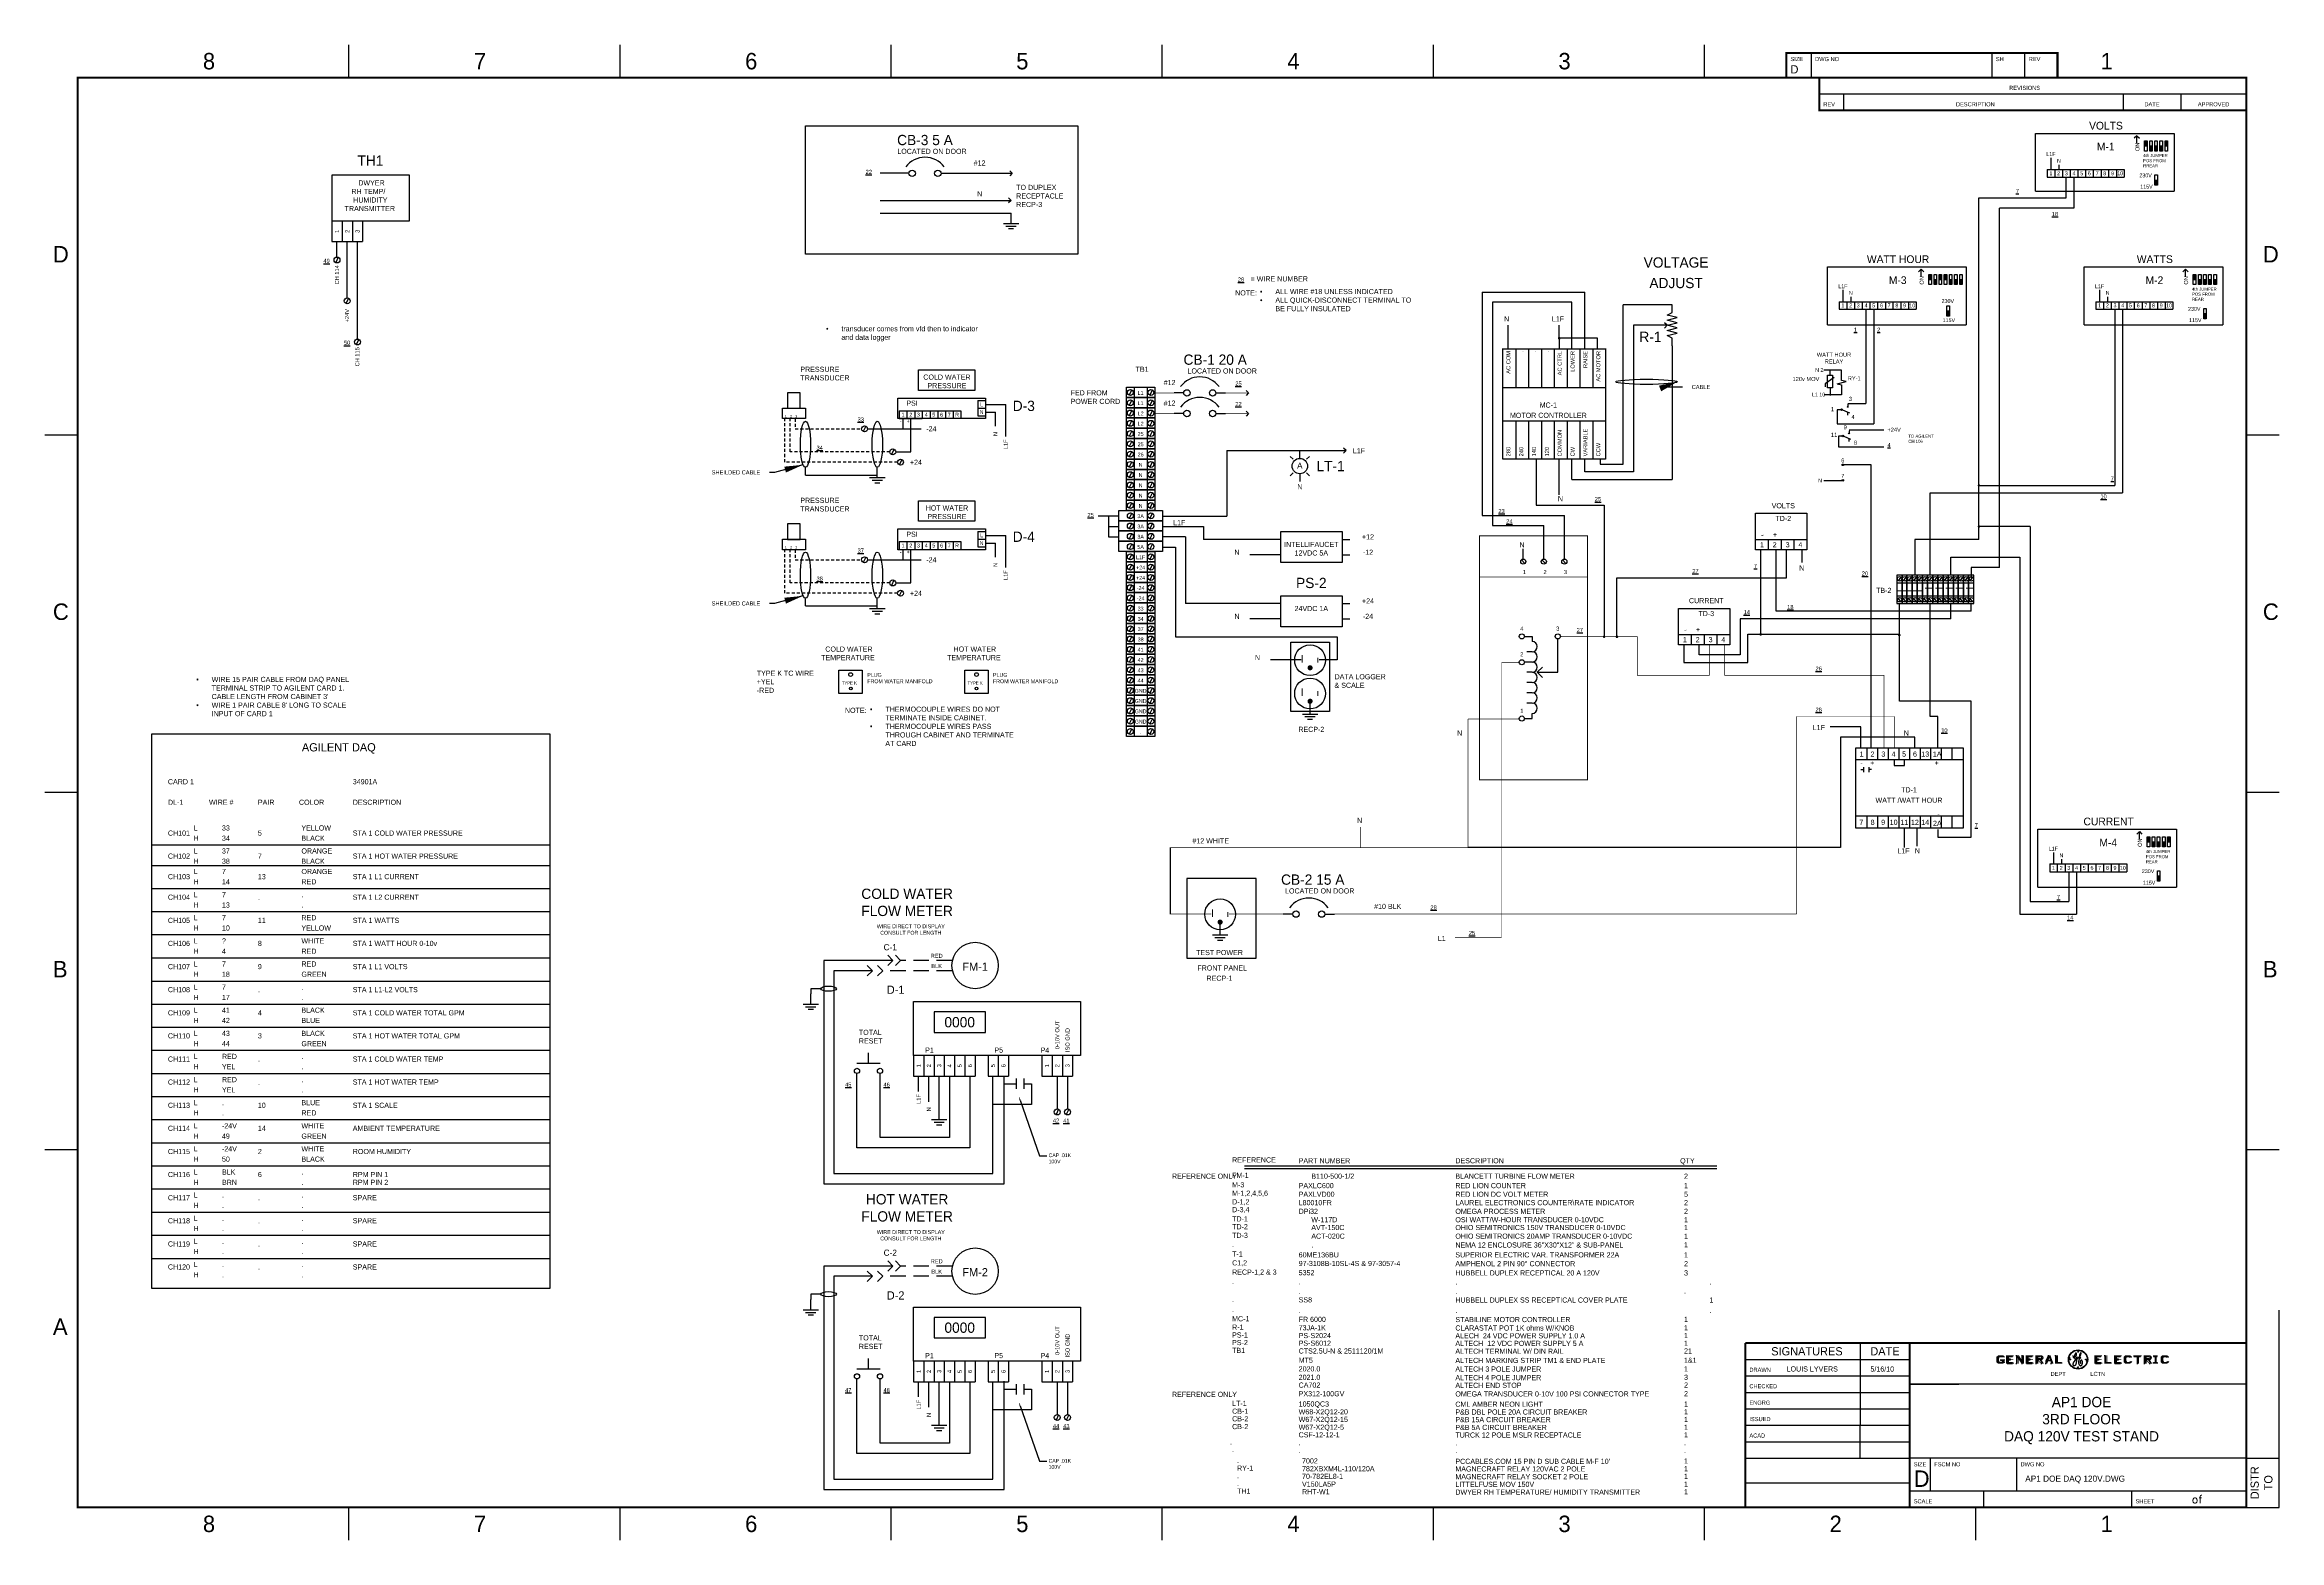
# Model space of a CAD drawing. Extents: x -15 to 94, y -4 to 69.
import ezdxf
from ezdxf import colors
from ezdxf.entities.mleader import LeaderData, LeaderLine
from ezdxf.enums import TextEntityAlignment as Align
from ezdxf.math import Vec2, Vec3

# ---------------------------------------------------------------- set-up
doc = ezdxf.new("R2010")
doc.units = 0
doc.header["$LTSCALE"] = 3
doc.header["$MEASUREMENT"] = 0
doc.linetypes.add('DASHED', pattern=[0.75, 0.5, -0.25])
doc.linetypes.add('HIDDEN', pattern=[0.375, 0.25, -0.125])
doc.layers.get('0').update_dxf_attribs({"linetype": 'CONTINUOUS'})
for name, color, linetype in [('COMP', 3, 'CONTINUOUS'), ('DASH', 3, 'DASHED'), ('DEVICE', 3, 'CONTINUOUS'), ('HIDDEN', 3, 'HIDDEN'), ('TEXT', 4, 'CONTINUOUS'), ('TLEBLK', 5, 'CONTINUOUS'), ('WIRE', 1, 'CONTINUOUS'), ('WIRE BIG', 1, 'CONTINUOUS'), ('WIRES', 1, 'CONTINUOUS')]:
    doc.layers.add(name, color=color, linetype=linetype)
doc.styles.add('TXT', font='ROMANS')
doc.dimstyles.get("Standard").update_dxf_attribs({"dimtxt": 0.18, "dimasz": 0.18, "dimexe": 0.18, "dimexo": 0.0625, "dimgap": 0.09, "dimtad": 0, "dimtih": 1, "dimtoh": 1, "dimdec": 4, "dimzin": 0, "dimdsep": 46, "dimtxsty": 'Standard', "dimcen": 0.09, "dimadec": 0, "dimazin": 0, "dimtfac": 1, "dimtdec": 4, "dimtofl": 0, "dimtmove": 0, "dimatfit": 3, "dimfxl": 1, "dimtolj": 1, "dimtzin": 0, "dimarcsym": 0})

# ---------------------------------------------------------------- blocks, each defined once
blk = doc.blocks.new('CIRBKR')
for p, q in [((-0.8125, 0), (-1, 0)), ((-0.1875, 0), (0, 0))]:
    blk.add_line(p, q)
for centre in [(-0.75, 0), (-0.25, 0)]:
    blk.add_circle(centre, 0.0625)
blk.add_arc((-0.5, -0.15625), 0.46875, 36.869898, 143.130102)
for tag, p in [('DESCRIPTL1', (-0.5, 0.625)), ('DESCRIPTL2', (-0.5, 0.5)), ('LABEL', (-0.5, -0.5))]:
    blk.add_attdef(tag, text='', height=0.1).set_placement(p, align=Align.CENTER)
for tag, flags, p in [('DEVNAME', 3, (-0.5, 0.75)), ('STOCKNUM', 1, (-0.5, -0.625))]:
    blk.add_attdef(tag, text='', height=0.1, dxfattribs=dict(flags=flags)).set_placement(p, align=Align.CENTER)
blk = doc.blocks.new('INDLT')
for p, q in [((-0.75, 0), (-1, 0)), ((-0.71875, 0.21875), (-0.8125, 0.3125)), ((-0.1875, 0.3125), (-0.28125, 0.21875)), ((-0.25, 0), (0, 0)), ((-0.71875, -0.21875), (-0.8125, -0.3125)), ((-0.1875, -0.3125), (-0.28125, -0.21875))]:
    blk.add_line(p, q)
blk.add_circle((-0.5, 0), 0.25)
for tag, p in [('DESCRIPTL1', (-0.5, 0.5)), ('DESCRIPTL2', (-0.5, 0.375)), ('LABEL', (-0.5, -0.5))]:
    blk.add_attdef(tag, text='', height=0.1).set_placement(p, align=Align.CENTER)
for tag, flags, p in [('DEVNAME', 3, (-0.5, 0.625)), ('STOCKNUM', 1, (-0.5, -0.625))]:
    blk.add_attdef(tag, text='', height=0.1, dxfattribs=dict(flags=flags)).set_placement(p, align=Align.CENTER)
blk = doc.blocks.new('TERM1')
blk.add_circle((0, 0), 0.125)
at = {"layer": 'WIRE BIG'}
blk.add_line((-0.09, 0.09), (0.08, -0.09), dxfattribs=at)
blk = doc.blocks.new('RESISTOR')
for p, q in [((-1, 0), (-0.625, 0)), ((-0.625, 0), (-0.5, 0.25)), ((-0.5, 0.25), (-0.375, -0.25)), ((-0.375, -0.25), (-0.25, 0.25)), ((-0.25, 0.25), (-0.125, -0.25)), ((-0.125, -0.25), (0, 0.25)), ((0, 0.25), (0.125, -0.25)), ((0.125, -0.25), (0.25, 0.25)), ((0.25, 0.25), (0.375, -0.25)), ((0.375, -0.25), (0.5, 0.25)), ((0.5, 0.25), (0.625, 0)), ((0.625, 0), (1, 0))]:
    blk.add_line(p, q)
blk = doc.blocks.new('GND')
for p, q in [((0, -0.5), (0, 0)), ((-0.375, -0.5), (0.375, -0.5)), ((-0.25, -0.625), (0.25, -0.625)), ((-0.125, -0.75), (0.125, -0.75))]:
    blk.add_line(p, q)
blk = doc.blocks.new('COILRY')
for p, q in [((0, -0.375), (0, 0)), ((-0.25, -0.5625), (0.25, -0.4375)), ((-0.25, -0.5625), (0, -0.625)), ((0.25, -0.4375), (0, -0.375)), ((0, -0.625), (0, -1))]:
    blk.add_line(p, q)
blk = doc.blocks.new('TIE')
at = {"const_width": 0.0625}
blk.add_lwpolyline([(-0.03125, 0, 1), (0.03125, 0, 1), (-0.03125, 0, 1)], format="xyb", dxfattribs=at)
blk = doc.blocks.new('CIR', base_point=(18.56, 10))
for centre, radius in [((18.57, 10), 1.56), ((18.57, 10), 1.5), ((18.57, 11.25), 0.0625), ((18.57, 11.25), 0.0509), ((18.57, 11.25), 0.0447), ((17.32, 10), 0.0625), ((17.32, 10), 0.0509), ((17.32, 10), 0.0447), ((18.57, 8.75), 0.0625), ((18.57, 8.75), 0.0509), ((18.57, 8.75), 0.0447), ((19.82, 10), 0.0625), ((19.82, 10), 0.0509), ((19.82, 10), 0.0447)]:
    blk.add_circle(centre, radius)
for centre, start, end in [((18.82, 11.12), 63.4349, 153.4349), ((17.45, 10.25), 153.4349, 243.4349), ((18.32, 8.87), 243.4349, 333.4349), ((19.7, 9.75), 333.4349, 63.4349)]:
    blk.add_arc(centre, 0.28, start, end)
blk = doc.blocks.new('GELOGO')
for p, q in [((30.461, 3.797), (30.544, 3.797)), ((30.508, 3.75), (30.508, 3.734)), ((30.544, 3.797), (30.544, 3.812)), ((30.609, 3.797), (30.693, 3.797)), ((30.609, 3.758), (30.656, 3.758)), ((30.656, 3.742), (30.609, 3.742)), ((30.656, 3.758), (30.656, 3.742)), ((30.693, 3.797), (30.693, 3.812)), ((30.742, 3.812), (30.758, 3.812)), ((30.826, 3.813), (30.842, 3.813)), ((30.906, 3.797), (30.99, 3.797)), ((30.906, 3.758), (30.953, 3.758)), ((30.953, 3.742), (30.906, 3.742)), ((30.953, 3.758), (30.953, 3.742)), ((30.99, 3.797), (30.99, 3.812)), ((31.055, 3.797), (31.117, 3.797)), ((31.055, 3.766), (31.117, 3.766)), ((31.203, 3.742), (31.273, 3.742)), ((31.229, 3.813), (31.245, 3.813)), ((31.336, 3.812), (31.352, 3.812)), ((31.608, 3.811), (31.609, 3.811)), ((31.609, 3.811), (31.609, 3.8)), ((31.609, 3.8), (31.611, 3.8)), ((31.611, 3.8), (31.611, 3.793)), ((31.611, 3.793), (31.612, 3.793)), ((31.612, 3.793), (31.612, 3.789)), ((31.612, 3.789), (31.614, 3.789)), ((31.614, 3.789), (31.614, 3.786)), ((31.614, 3.786), (31.616, 3.786)), ((31.616, 3.786), (31.616, 3.784)), ((31.616, 3.784), (31.617, 3.782)), ((31.617, 3.782), (31.618, 3.782)), ((31.618, 3.782), (31.62, 3.78)), ((31.62, 3.78), (31.624, 3.78)), ((31.624, 3.78), (31.624, 3.778)), ((31.624, 3.778), (31.633, 3.778)), ((31.631, 3.802), (31.631, 3.775)), ((31.633, 3.802), (31.631, 3.802)), ((31.631, 3.775), (31.633, 3.775)), ((31.633, 3.811), (31.633, 3.802)), ((31.634, 3.811), (31.633, 3.811)), ((31.633, 3.78), (31.639, 3.78)), ((31.633, 3.778), (31.633, 3.78)), ((31.633, 3.775), (31.633, 3.769)), ((31.633, 3.769), (31.634, 3.769)), ((31.634, 3.815), (31.634, 3.811)), ((31.636, 3.815), (31.634, 3.815)), ((31.634, 3.769), (31.634, 3.764)), ((31.634, 3.764), (31.636, 3.764)), ((31.636, 3.822), (31.636, 3.815)), ((31.638, 3.822), (31.636, 3.822)), ((31.636, 3.764), (31.636, 3.763)), ((31.636, 3.763), (31.639, 3.763)), ((31.638, 3.823), (31.638, 3.822)), ((31.639, 3.823), (31.638, 3.823)), ((31.639, 3.826), (31.639, 3.823)), ((31.64, 3.826), (31.639, 3.826)), ((31.639, 3.782), (31.64, 3.782)), ((31.639, 3.78), (31.639, 3.782)), ((31.639, 3.763), (31.64, 3.76)), ((31.64, 3.828), (31.64, 3.826)), ((31.642, 3.828), (31.64, 3.828)), ((31.64, 3.784), (31.643, 3.784)), ((31.64, 3.782), (31.64, 3.784)), ((31.64, 3.76), (31.652, 3.76)), ((31.642, 3.83), (31.642, 3.828)), ((31.643, 3.83), (31.642, 3.83)), ((31.643, 3.834), (31.643, 3.83)), ((31.645, 3.834), (31.643, 3.834)), ((31.643, 3.786), (31.645, 3.786)), ((31.643, 3.784), (31.643, 3.786)), ((31.645, 3.837), (31.645, 3.834)), ((31.646, 3.837), (31.645, 3.837)), ((31.645, 3.789), (31.646, 3.789)), ((31.645, 3.786), (31.645, 3.789)), ((31.645, 3.741), (31.648, 3.741)), ((31.645, 3.738), (31.645, 3.741)), ((31.646, 3.839), (31.646, 3.837)), ((31.648, 3.839), (31.646, 3.839)), ((31.646, 3.791), (31.649, 3.791)), ((31.646, 3.789), (31.646, 3.791)), ((31.648, 3.841), (31.648, 3.839)), ((31.649, 3.841), (31.648, 3.841)), ((31.648, 3.743), (31.651, 3.743)), ((31.648, 3.741), (31.648, 3.743)), ((31.649, 3.843), (31.649, 3.841)), ((31.651, 3.843), (31.649, 3.843)), ((31.649, 3.793), (31.651, 3.793)), ((31.649, 3.791), (31.649, 3.793)), ((31.651, 3.845), (31.651, 3.843)), ((31.654, 3.845), (31.651, 3.845)), ((31.651, 3.797), (31.652, 3.797)), ((31.651, 3.793), (31.651, 3.797)), ((31.651, 3.745), (31.654, 3.745)), ((31.651, 3.743), (31.651, 3.745)), ((31.652, 3.8), (31.654, 3.8)), ((31.652, 3.797), (31.652, 3.8)), ((31.652, 3.763), (31.658, 3.763)), ((31.652, 3.76), (31.652, 3.763)), ((31.654, 3.848), (31.654, 3.845)), ((31.658, 3.848), (31.654, 3.848)), ((31.654, 3.802), (31.655, 3.802)), ((31.654, 3.8), (31.654, 3.802)), ((31.654, 3.747), (31.656, 3.747)), ((31.654, 3.745), (31.654, 3.747)), ((31.655, 3.804), (31.656, 3.804)), ((31.655, 3.802), (31.655, 3.804)), ((31.655, 3.804), (31.655, 3.802)), ((31.655, 3.802), (31.655, 3.804)), ((31.655, 3.804), (31.655, 3.802)), ((31.655, 3.802), (31.655, 3.804)), ((31.656, 3.806), (31.658, 3.806)), ((31.656, 3.804), (31.656, 3.806)), ((31.656, 3.749), (31.659, 3.749)), ((31.656, 3.747), (31.656, 3.749)), ((31.658, 3.845), (31.658, 3.848)), ((31.663, 3.845), (31.658, 3.845)), ((31.658, 3.808), (31.659, 3.808)), ((31.658, 3.806), (31.658, 3.808)), ((31.658, 3.764), (31.661, 3.764)), ((31.658, 3.763), (31.658, 3.764)), ((31.659, 3.811), (31.661, 3.811)), ((31.659, 3.808), (31.659, 3.811)), ((31.659, 3.752), (31.663, 3.752)), ((31.659, 3.749), (31.659, 3.752)), ((31.661, 3.812), (31.663, 3.815)), ((31.661, 3.811), (31.661, 3.812)), ((31.661, 3.767), (31.663, 3.767)), ((31.661, 3.764), (31.661, 3.767)), ((31.663, 3.843), (31.663, 3.845)), ((31.664, 3.843), (31.663, 3.843)), ((31.663, 3.817), (31.664, 3.817)), ((31.663, 3.815), (31.663, 3.817)), ((31.663, 3.769), (31.665, 3.769)), ((31.663, 3.767), (31.663, 3.769)), ((31.663, 3.753), (31.665, 3.753)), ((31.663, 3.752), (31.663, 3.753)), ((31.664, 3.747), (31.663, 3.745)), ((31.663, 3.745), (31.663, 3.719)), ((31.664, 3.841), (31.664, 3.843)), ((31.665, 3.841), (31.664, 3.841)), ((31.664, 3.823), (31.665, 3.823)), ((31.664, 3.817), (31.664, 3.823)), ((31.664, 3.758), (31.664, 3.747)), ((31.665, 3.758), (31.664, 3.758)), ((31.665, 3.823), (31.665, 3.841)), ((31.665, 3.771), (31.667, 3.771)), ((31.665, 3.769), (31.665, 3.771)), ((31.665, 3.767), (31.665, 3.758)), ((31.667, 3.767), (31.665, 3.767)), ((31.665, 3.756), (31.668, 3.756)), ((31.665, 3.753), (31.665, 3.756)), ((31.668, 3.775), (31.667, 3.774)), ((31.667, 3.775), (31.668, 3.775)), ((31.667, 3.771), (31.667, 3.775)), ((31.667, 3.774), (31.667, 3.767)), ((31.668, 3.78), (31.668, 3.775)), ((31.67, 3.78), (31.668, 3.78)), ((31.668, 3.778), (31.67, 3.78)), ((31.668, 3.775), (31.668, 3.778)), ((31.668, 3.756), (31.67, 3.758)), ((31.67, 3.782), (31.67, 3.78)), ((31.671, 3.782), (31.67, 3.782)), ((31.67, 3.782), (31.671, 3.782)), ((31.67, 3.78), (31.67, 3.782)), ((31.67, 3.758), (31.673, 3.758)), ((31.671, 3.789), (31.671, 3.782)), ((31.673, 3.786), (31.671, 3.789)), ((31.671, 3.786), (31.673, 3.786)), ((31.671, 3.782), (31.671, 3.786)), ((31.673, 3.76), (31.676, 3.76)), ((31.673, 3.758), (31.673, 3.76)), ((31.676, 3.763), (31.679, 3.763)), ((31.676, 3.76), (31.676, 3.763)), ((31.679, 3.764), (31.681, 3.764)), ((31.679, 3.763), (31.679, 3.764)), ((31.681, 3.767), (31.685, 3.767)), ((31.681, 3.764), (31.681, 3.767)), ((31.685, 3.769), (31.687, 3.769)), ((31.685, 3.767), (31.685, 3.769)), ((31.687, 3.771), (31.689, 3.771)), ((31.687, 3.769), (31.687, 3.771)), ((31.689, 3.774), (31.69, 3.774)), ((31.689, 3.771), (31.689, 3.774)), ((31.69, 3.774), (31.692, 3.775)), ((31.692, 3.775), (31.693, 3.775)), ((31.693, 3.778), (31.695, 3.778)), ((31.693, 3.775), (31.693, 3.778)), ((31.695, 3.778), (31.696, 3.78)), ((31.696, 3.78), (31.698, 3.78)), ((31.698, 3.782), (31.699, 3.782)), ((31.698, 3.78), (31.698, 3.782)), ((31.699, 3.784), (31.701, 3.784)), ((31.699, 3.782), (31.699, 3.784)), ((31.701, 3.741), (31.699, 3.738)), ((31.701, 3.784), (31.702, 3.786)), ((31.701, 3.745), (31.701, 3.741)), ((31.702, 3.745), (31.701, 3.745)), ((31.702, 3.786), (31.703, 3.786)), ((31.702, 3.749), (31.702, 3.745)), ((31.703, 3.749), (31.702, 3.749)), ((31.703, 3.789), (31.705, 3.789)), ((31.703, 3.786), (31.703, 3.789)), ((31.703, 3.752), (31.703, 3.749)), ((31.705, 3.752), (31.703, 3.752)), ((31.705, 3.791), (31.708, 3.791)), ((31.705, 3.789), (31.705, 3.791)), ((31.705, 3.756), (31.705, 3.752)), ((31.707, 3.756), (31.705, 3.756)), ((31.707, 3.758), (31.707, 3.756)), ((31.708, 3.758), (31.707, 3.758)), ((31.708, 3.793), (31.71, 3.793)), ((31.708, 3.791), (31.708, 3.793)), ((31.708, 3.763), (31.708, 3.758)), ((31.711, 3.763), (31.708, 3.763)), ((31.71, 3.819), (31.71, 3.804)), ((31.711, 3.819), (31.71, 3.819)), ((31.71, 3.804), (31.711, 3.802)), ((31.71, 3.795), (31.712, 3.795)), ((31.71, 3.793), (31.71, 3.795)), ((31.712, 3.823), (31.711, 3.822)), ((31.711, 3.822), (31.711, 3.819)), ((31.711, 3.802), (31.711, 3.797)), ((31.711, 3.797), (31.712, 3.797)), ((31.711, 3.764), (31.711, 3.763)), ((31.712, 3.764), (31.711, 3.764)), ((31.712, 3.828), (31.712, 3.823)), ((31.714, 3.828), (31.712, 3.828)), ((31.712, 3.797), (31.712, 3.791)), ((31.712, 3.797), (31.714, 3.797)), ((31.712, 3.795), (31.712, 3.797)), ((31.712, 3.791), (31.714, 3.789)), ((31.715, 3.769), (31.712, 3.764)), ((31.715, 3.833), (31.714, 3.83)), ((31.714, 3.83), (31.714, 3.828)), ((31.714, 3.797), (31.715, 3.8)), ((31.714, 3.789), (31.714, 3.786)), ((31.714, 3.786), (31.717, 3.782)), ((31.717, 3.834), (31.715, 3.833)), ((31.715, 3.8), (31.717, 3.8)), ((31.717, 3.769), (31.715, 3.769)), ((31.717, 3.837), (31.717, 3.834)), ((31.718, 3.837), (31.717, 3.837)), ((31.717, 3.8), (31.723, 3.808)), ((31.717, 3.782), (31.717, 3.78)), ((31.717, 3.78), (31.718, 3.78)), ((31.717, 3.771), (31.717, 3.769)), ((31.721, 3.771), (31.717, 3.771)), ((31.718, 3.839), (31.718, 3.837)), ((31.72, 3.839), (31.718, 3.839)), ((31.718, 3.78), (31.718, 3.778)), ((31.718, 3.778), (31.721, 3.778)), ((31.721, 3.843), (31.72, 3.841)), ((31.72, 3.841), (31.72, 3.839)), ((31.723, 3.843), (31.721, 3.843)), ((31.721, 3.778), (31.721, 3.775)), ((31.721, 3.775), (31.726, 3.775)), ((31.721, 3.774), (31.721, 3.771)), ((31.721, 3.771), (31.721, 3.774)), ((31.721, 3.774), (31.721, 3.771)), ((31.723, 3.774), (31.721, 3.774)), ((31.723, 3.845), (31.723, 3.843)), ((31.724, 3.845), (31.723, 3.845)), ((31.723, 3.808), (31.724, 3.808)), ((31.723, 3.771), (31.723, 3.774)), ((31.723, 3.774), (31.723, 3.771)), ((31.727, 3.774), (31.723, 3.771)), ((31.724, 3.848), (31.724, 3.845)), ((31.727, 3.848), (31.724, 3.848)), ((31.724, 3.811), (31.726, 3.811)), ((31.724, 3.808), (31.724, 3.811)), ((31.726, 3.815), (31.727, 3.815)), ((31.726, 3.811), (31.726, 3.815)), ((31.726, 3.775), (31.726, 3.774)), ((31.726, 3.774), (31.732, 3.774)), ((31.727, 3.85), (31.727, 3.848)), ((31.733, 3.85), (31.727, 3.85)), ((31.727, 3.817), (31.729, 3.819)), ((31.727, 3.815), (31.727, 3.817)), ((31.73, 3.774), (31.727, 3.774)), ((31.729, 3.822), (31.73, 3.822)), ((31.729, 3.819), (31.729, 3.822)), ((31.73, 3.828), (31.732, 3.828)), ((31.73, 3.822), (31.73, 3.828)), ((31.73, 3.775), (31.73, 3.774)), ((31.732, 3.775), (31.73, 3.775)), ((31.732, 3.834), (31.733, 3.834)), ((31.732, 3.828), (31.732, 3.834)), ((31.732, 3.774), (31.732, 3.775)), ((31.733, 3.834), (31.733, 3.85)), ((31.953, 3.797), (32.037, 3.797)), ((31.953, 3.758), (32, 3.758)), ((32, 3.742), (31.953, 3.742)), ((32, 3.758), (32, 3.742)), ((32.037, 3.797), (32.037, 3.812)), ((32.086, 3.812), (32.102, 3.812)), ((32.25, 3.797), (32.333, 3.797)), ((32.25, 3.758), (32.297, 3.758)), ((32.297, 3.742), (32.25, 3.742)), ((32.297, 3.758), (32.297, 3.742)), ((32.333, 3.797), (32.333, 3.812)), ((32.398, 3.797), (32.461, 3.797)), ((32.466, 3.792), (32.482, 3.792)), ((32.539, 3.812), (32.539, 3.797)), ((32.539, 3.797), (32.639, 3.797)), ((32.639, 3.797), (32.639, 3.812)), ((32.703, 3.797), (32.766, 3.797)), ((32.703, 3.766), (32.766, 3.766)), ((32.836, 3.812), (32.836, 3.797)), ((32.836, 3.797), (32.893, 3.797)), ((32.893, 3.797), (32.893, 3.813)), ((32.961, 3.797), (33.023, 3.797)), ((33.029, 3.792), (33.045, 3.792)), ((30.461, 3.703), (30.531, 3.703)), ((30.508, 3.734), (30.531, 3.734)), ((30.609, 3.703), (30.693, 3.703)), ((30.609, 3.688), (30.693, 3.688)), ((30.693, 3.703), (30.693, 3.688)), ((30.693, 3.688), (30.693, 3.703)), ((30.742, 3.688), (30.758, 3.688)), ((30.826, 3.688), (30.842, 3.688)), ((30.906, 3.703), (30.99, 3.703)), ((30.906, 3.688), (30.99, 3.688)), ((30.99, 3.688), (30.99, 3.703)), ((30.99, 3.703), (30.99, 3.688)), ((31.039, 3.688), (31.055, 3.688)), ((31.123, 3.688), (31.138, 3.688)), ((31.188, 3.688), (31.203, 3.688)), ((31.271, 3.688), (31.286, 3.688)), ((31.344, 3.703), (31.435, 3.703)), ((31.435, 3.703), (31.435, 3.688)), ((31.616, 3.688), (31.617, 3.688)), ((31.616, 3.668), (31.616, 3.688)), ((31.617, 3.668), (31.616, 3.668)), ((31.617, 3.693), (31.618, 3.695)), ((31.617, 3.688), (31.617, 3.693)), ((31.617, 3.664), (31.617, 3.668)), ((31.618, 3.664), (31.617, 3.664)), ((31.618, 3.697), (31.62, 3.697)), ((31.618, 3.695), (31.618, 3.697)), ((31.618, 3.66), (31.618, 3.664)), ((31.62, 3.66), (31.618, 3.66)), ((31.62, 3.701), (31.621, 3.701)), ((31.62, 3.697), (31.62, 3.701)), ((31.62, 3.657), (31.62, 3.66)), ((31.621, 3.657), (31.62, 3.657)), ((31.621, 3.704), (31.623, 3.704)), ((31.621, 3.701), (31.621, 3.704)), ((31.621, 3.655), (31.621, 3.657)), ((31.624, 3.655), (31.621, 3.655)), ((31.623, 3.708), (31.624, 3.708)), ((31.623, 3.704), (31.623, 3.708)), ((31.624, 3.71), (31.626, 3.71)), ((31.624, 3.708), (31.624, 3.71)), ((31.624, 3.653), (31.624, 3.655)), ((31.634, 3.653), (31.624, 3.653)), ((31.626, 3.712), (31.627, 3.715)), ((31.626, 3.71), (31.626, 3.712)), ((31.627, 3.716), (31.629, 3.716)), ((31.627, 3.715), (31.627, 3.716)), ((31.629, 3.719), (31.63, 3.719)), ((31.629, 3.716), (31.629, 3.719)), ((31.63, 3.721), (31.631, 3.721)), ((31.63, 3.719), (31.63, 3.721)), ((31.631, 3.723), (31.633, 3.723)), ((31.631, 3.721), (31.631, 3.723)), ((31.633, 3.726), (31.634, 3.726)), ((31.633, 3.723), (31.633, 3.726)), ((31.634, 3.726), (31.636, 3.727)), ((31.634, 3.655), (31.634, 3.653)), ((31.64, 3.655), (31.634, 3.655)), ((31.636, 3.727), (31.638, 3.727)), ((31.638, 3.73), (31.639, 3.73)), ((31.638, 3.727), (31.638, 3.73)), ((31.639, 3.732), (31.64, 3.732)), ((31.639, 3.73), (31.639, 3.732)), ((31.64, 3.734), (31.642, 3.734)), ((31.64, 3.732), (31.64, 3.734)), ((31.64, 3.657), (31.64, 3.655)), ((31.643, 3.657), (31.64, 3.657)), ((31.642, 3.736), (31.643, 3.736)), ((31.642, 3.734), (31.642, 3.736)), ((31.643, 3.738), (31.645, 3.738)), ((31.643, 3.736), (31.643, 3.738)), ((31.643, 3.66), (31.643, 3.657)), ((31.645, 3.66), (31.643, 3.66)), ((31.645, 3.662), (31.645, 3.66)), ((31.646, 3.662), (31.645, 3.662)), ((31.646, 3.664), (31.646, 3.662)), ((31.648, 3.664), (31.646, 3.664)), ((31.648, 3.666), (31.648, 3.664)), ((31.649, 3.666), (31.648, 3.666)), ((31.648, 3.666), (31.649, 3.666)), ((31.649, 3.666), (31.648, 3.666)), ((31.652, 3.673), (31.649, 3.668)), ((31.649, 3.668), (31.649, 3.666)), ((31.652, 3.675), (31.652, 3.673)), ((31.654, 3.675), (31.652, 3.675)), ((31.654, 3.679), (31.654, 3.675)), ((31.655, 3.679), (31.654, 3.679)), ((31.655, 3.684), (31.655, 3.679)), ((31.656, 3.684), (31.655, 3.684)), ((31.656, 3.693), (31.658, 3.693)), ((31.658, 3.693), (31.656, 3.693)), ((31.656, 3.69), (31.656, 3.684)), ((31.658, 3.69), (31.656, 3.69)), ((31.658, 3.699), (31.658, 3.693)), ((31.659, 3.699), (31.658, 3.699)), ((31.658, 3.693), (31.658, 3.69)), ((31.659, 3.708), (31.659, 3.699)), ((31.661, 3.708), (31.659, 3.708)), ((31.661, 3.719), (31.661, 3.708)), ((31.663, 3.719), (31.661, 3.719)), ((31.693, 3.705), (31.693, 3.699)), ((31.695, 3.705), (31.693, 3.705)), ((31.693, 3.699), (31.695, 3.699)), ((31.695, 3.719), (31.695, 3.705)), ((31.696, 3.719), (31.695, 3.719)), ((31.695, 3.699), (31.695, 3.693)), ((31.695, 3.693), (31.696, 3.693)), ((31.696, 3.732), (31.696, 3.719)), ((31.698, 3.732), (31.696, 3.732)), ((31.696, 3.693), (31.696, 3.688)), ((31.696, 3.688), (31.698, 3.688)), ((31.698, 3.734), (31.698, 3.732)), ((31.699, 3.734), (31.698, 3.734)), ((31.698, 3.688), (31.698, 3.684)), ((31.698, 3.684), (31.699, 3.684)), ((31.699, 3.738), (31.699, 3.734)), ((31.699, 3.684), (31.699, 3.679)), ((31.699, 3.679), (31.701, 3.679)), ((31.701, 3.679), (31.701, 3.677)), ((31.701, 3.677), (31.702, 3.677)), ((31.702, 3.677), (31.702, 3.675)), ((31.702, 3.675), (31.703, 3.673)), ((31.703, 3.673), (31.705, 3.673)), ((31.705, 3.673), (31.705, 3.671)), ((31.705, 3.671), (31.707, 3.671)), ((31.707, 3.671), (31.707, 3.668)), ((31.707, 3.668), (31.708, 3.668)), ((31.708, 3.668), (31.708, 3.666)), ((31.708, 3.666), (31.71, 3.666)), ((31.71, 3.666), (31.71, 3.664)), ((31.71, 3.664), (31.711, 3.664)), ((31.711, 3.664), (31.712, 3.662)), ((31.712, 3.662), (31.714, 3.662)), ((31.714, 3.662), (31.714, 3.66)), ((31.714, 3.66), (31.717, 3.66)), ((31.717, 3.66), (31.718, 3.657)), ((31.718, 3.712), (31.718, 3.71)), ((31.72, 3.712), (31.718, 3.712)), ((31.718, 3.71), (31.72, 3.71)), ((31.718, 3.657), (31.726, 3.657)), ((31.72, 3.723), (31.72, 3.712)), ((31.721, 3.723), (31.72, 3.723)), ((31.72, 3.71), (31.72, 3.704)), ((31.72, 3.704), (31.721, 3.704)), ((31.723, 3.727), (31.721, 3.726)), ((31.721, 3.726), (31.721, 3.723)), ((31.721, 3.704), (31.721, 3.699)), ((31.721, 3.699), (31.723, 3.699)), ((31.723, 3.73), (31.723, 3.727)), ((31.724, 3.73), (31.723, 3.73)), ((31.723, 3.699), (31.723, 3.697)), ((31.723, 3.697), (31.724, 3.697)), ((31.724, 3.732), (31.724, 3.73)), ((31.727, 3.732), (31.724, 3.732)), ((31.724, 3.697), (31.724, 3.695)), ((31.724, 3.695), (31.732, 3.695)), ((31.726, 3.657), (31.726, 3.655)), ((31.726, 3.655), (31.73, 3.655)), ((31.727, 3.734), (31.727, 3.732)), ((31.73, 3.734), (31.727, 3.734)), ((31.73, 3.736), (31.73, 3.734)), ((31.735, 3.736), (31.73, 3.736)), ((31.73, 3.657), (31.73, 3.655)), ((31.73, 3.655), (31.73, 3.657)), ((31.73, 3.655), (31.732, 3.655)), ((31.732, 3.697), (31.733, 3.697)), ((31.732, 3.695), (31.732, 3.697)), ((31.732, 3.657), (31.736, 3.657)), ((31.732, 3.655), (31.732, 3.657)), ((31.735, 3.738), (31.735, 3.736)), ((31.746, 3.738), (31.735, 3.738)), ((31.736, 3.66), (31.74, 3.66)), ((31.736, 3.657), (31.736, 3.66)), ((31.74, 3.662), (31.742, 3.662)), ((31.74, 3.66), (31.74, 3.662)), ((31.742, 3.662), (31.744, 3.664)), ((31.744, 3.664), (31.745, 3.664)), ((31.745, 3.666), (31.746, 3.666)), ((31.745, 3.664), (31.745, 3.666)), ((31.746, 3.736), (31.746, 3.738)), ((31.749, 3.736), (31.746, 3.736)), ((31.746, 3.668), (31.748, 3.668)), ((31.746, 3.666), (31.746, 3.668)), ((31.748, 3.671), (31.749, 3.673)), ((31.748, 3.668), (31.748, 3.671)), ((31.749, 3.734), (31.749, 3.736)), ((31.751, 3.732), (31.749, 3.734)), ((31.749, 3.675), (31.751, 3.675)), ((31.749, 3.673), (31.749, 3.675)), ((31.751, 3.73), (31.751, 3.732)), ((31.752, 3.73), (31.751, 3.73)), ((31.751, 3.679), (31.752, 3.679)), ((31.751, 3.675), (31.751, 3.679)), ((31.752, 3.727), (31.752, 3.73)), ((31.754, 3.727), (31.752, 3.727)), ((31.752, 3.682), (31.754, 3.684)), ((31.752, 3.679), (31.752, 3.682)), ((31.754, 3.726), (31.754, 3.727)), ((31.755, 3.726), (31.754, 3.726)), ((31.754, 3.686), (31.755, 3.686)), ((31.754, 3.684), (31.754, 3.686)), ((31.755, 3.723), (31.755, 3.726)), ((31.757, 3.721), (31.755, 3.723)), ((31.755, 3.69), (31.757, 3.69)), ((31.755, 3.686), (31.755, 3.69)), ((31.757, 3.716), (31.757, 3.721)), ((31.758, 3.716), (31.757, 3.716)), ((31.757, 3.699), (31.758, 3.699)), ((31.757, 3.69), (31.757, 3.699)), ((31.758, 3.699), (31.758, 3.716)), ((31.953, 3.703), (32.037, 3.703)), ((31.953, 3.688), (32.037, 3.688)), ((32.037, 3.703), (32.037, 3.688)), ((32.037, 3.688), (32.037, 3.703)), ((32.094, 3.703), (32.185, 3.703)), ((32.185, 3.703), (32.185, 3.688)), ((32.25, 3.703), (32.333, 3.703)), ((32.25, 3.688), (32.333, 3.688)), ((32.333, 3.688), (32.333, 3.703)), ((32.333, 3.703), (32.333, 3.688)), ((32.398, 3.703), (32.461, 3.703)), ((32.466, 3.709), (32.482, 3.709)), ((32.581, 3.687), (32.597, 3.687)), ((32.688, 3.688), (32.703, 3.688)), ((32.771, 3.688), (32.786, 3.688)), ((32.836, 3.703), (32.893, 3.703)), ((32.836, 3.688), (32.836, 3.703)), ((32.893, 3.703), (32.893, 3.688)), ((32.961, 3.703), (33.023, 3.703)), ((33.029, 3.709), (33.045, 3.709))]:
    blk.add_line(p, q)
at = {"linetype": 'Continuous'}
for p, q in [((28.375, 2.25), (28.375, 2.75)), ((26.625, 2.5), (29.125, 2.5)), ((26.625, 2.25), (29.125, 2.25)), ((26.625, 1.875), (29.125, 1.875))]:
    blk.add_line(p, q, dxfattribs=at)
at = {"color": 1, "linetype": 'Continuous', "const_width": 0.0312}
blk.add_lwpolyline([(26.625, 2.75), (26.625, 1.5)], dxfattribs=at)
for points in [[(30.445, 3.789), (30.469, 3.812), (30.461, 3.789), (30.469, 3.797)], [(30.445, 3.789), (30.445, 3.711), (30.461, 3.789), (30.461, 3.711)], [(30.469, 3.812), (30.544, 3.813), (30.469, 3.797), (30.544, 3.797)], [(30.508, 3.734), (30.539, 3.734), (30.508, 3.75), (30.539, 3.75)], [(30.531, 3.75), (30.531, 3.688), (30.544, 3.75), (30.544, 3.688)], [(30.594, 3.812), (30.693, 3.813), (30.594, 3.797), (30.693, 3.797)], [(30.594, 3.805), (30.594, 3.688), (30.609, 3.805), (30.609, 3.688)], [(30.602, 3.758), (30.656, 3.758), (30.594, 3.742), (30.656, 3.742)], [(30.742, 3.812), (30.742, 3.688), (30.758, 3.812), (30.758, 3.688)], [(30.742, 3.812), (30.826, 3.688), (30.758, 3.812), (30.842, 3.688)], [(30.826, 3.692), (30.826, 3.813), (30.842, 3.688), (30.842, 3.813)], [(30.891, 3.812), (30.99, 3.813), (30.891, 3.797), (30.99, 3.797)], [(30.891, 3.805), (30.891, 3.688), (30.906, 3.805), (30.906, 3.688)], [(30.898, 3.758), (30.953, 3.758), (30.891, 3.742), (30.953, 3.742)], [(31.039, 3.812), (31.039, 3.688), (31.055, 3.812), (31.055, 3.688)], [(31.055, 3.812), (31.117, 3.812), (31.047, 3.797), (31.117, 3.797)], [(31.055, 3.766), (31.117, 3.766), (31.047, 3.75), (31.117, 3.75)], [(31.061, 3.749), (31.123, 3.688), (31.077, 3.749), (31.138, 3.688)], [(31.117, 3.797), (31.125, 3.789), (31.117, 3.812), (31.138, 3.791)], [(31.117, 3.766), (31.125, 3.773), (31.117, 3.75), (31.138, 3.771)], [(31.123, 3.793), (31.123, 3.765), (31.138, 3.792), (31.138, 3.771)], [(31.188, 3.73), (31.229, 3.813), (31.203, 3.73), (31.245, 3.813)], [(31.198, 3.73), (31.279, 3.73), (31.201, 3.742), (31.275, 3.742)], [(31.229, 3.813), (31.271, 3.73), (31.246, 3.813), (31.286, 3.73)], [(31.336, 3.812), (31.336, 3.688), (31.352, 3.812), (31.352, 3.688)], [(31.938, 3.812), (32.037, 3.813), (31.938, 3.797), (32.037, 3.797)], [(31.938, 3.805), (31.938, 3.688), (31.953, 3.805), (31.953, 3.688)], [(31.945, 3.758), (32, 3.758), (31.938, 3.742), (32, 3.742)], [(32.086, 3.812), (32.086, 3.688), (32.102, 3.812), (32.102, 3.688)], [(32.234, 3.812), (32.333, 3.813), (32.234, 3.797), (32.334, 3.797)], [(32.234, 3.805), (32.234, 3.688), (32.25, 3.805), (32.25, 3.688)], [(32.242, 3.758), (32.297, 3.758), (32.234, 3.742), (32.297, 3.742)], [(32.383, 3.792), (32.403, 3.813), (32.399, 3.792), (32.419, 3.813)], [(32.383, 3.792), (32.383, 3.709), (32.398, 3.797), (32.398, 3.703)], [(32.406, 3.812), (32.461, 3.812), (32.398, 3.797), (32.469, 3.797)], [(32.461, 3.797), (32.466, 3.792), (32.461, 3.812), (32.482, 3.792)], [(32.539, 3.812), (32.639, 3.813), (32.539, 3.797), (32.639, 3.797)], [(32.581, 3.806), (32.581, 3.687), (32.597, 3.808), (32.597, 3.687)], [(32.688, 3.812), (32.688, 3.688), (32.703, 3.812), (32.703, 3.688)], [(32.703, 3.812), (32.766, 3.812), (32.695, 3.797), (32.766, 3.797)], [(32.703, 3.766), (32.766, 3.766), (32.695, 3.75), (32.766, 3.75)], [(32.709, 3.749), (32.771, 3.688), (32.725, 3.749), (32.786, 3.688)], [(32.766, 3.797), (32.773, 3.789), (32.766, 3.812), (32.787, 3.791)], [(32.766, 3.766), (32.773, 3.773), (32.766, 3.75), (32.787, 3.771)], [(32.771, 3.793), (32.771, 3.765), (32.787, 3.792), (32.787, 3.771)], [(32.836, 3.797), (32.893, 3.797), (32.836, 3.812), (32.893, 3.813)], [(32.857, 3.809), (32.857, 3.696), (32.873, 3.801), (32.873, 3.695)], [(32.946, 3.792), (32.966, 3.813), (32.961, 3.792), (32.982, 3.813)], [(32.946, 3.792), (32.946, 3.709), (32.961, 3.797), (32.961, 3.703)], [(32.969, 3.812), (33.023, 3.812), (32.961, 3.797), (33.031, 3.797)], [(33.023, 3.797), (33.028, 3.792), (33.023, 3.812), (33.044, 3.792)], [(30.445, 3.711), (30.469, 3.688), (30.461, 3.711), (30.477, 3.688)], [(30.461, 3.703), (30.539, 3.703), (30.469, 3.688), (30.531, 3.688)], [(30.529, 3.737), (30.529, 3.696), (30.537, 3.739), (30.537, 3.697)], [(30.594, 3.703), (30.693, 3.704), (30.594, 3.688), (30.693, 3.688)], [(30.891, 3.703), (30.99, 3.704), (30.891, 3.688), (30.99, 3.688)], [(31.188, 3.688), (31.188, 3.73), (31.203, 3.688), (31.203, 3.73)], [(31.271, 3.735), (31.271, 3.688), (31.286, 3.73), (31.286, 3.688)], [(31.344, 3.703), (31.435, 3.704), (31.346, 3.688), (31.435, 3.688)], [(31.938, 3.703), (32.037, 3.704), (31.938, 3.688), (32.037, 3.688)], [(32.094, 3.703), (32.185, 3.704), (32.096, 3.688), (32.185, 3.688)], [(32.234, 3.703), (32.333, 3.704), (32.234, 3.688), (32.334, 3.688)], [(32.399, 3.708), (32.419, 3.688), (32.383, 3.709), (32.404, 3.688)], [(32.403, 3.704), (32.467, 3.704), (32.409, 3.688), (32.46, 3.688)], [(32.452, 3.697), (32.467, 3.709), (32.461, 3.688), (32.482, 3.709)], [(32.836, 3.688), (32.893, 3.687), (32.836, 3.703), (32.893, 3.704)], [(32.961, 3.708), (32.981, 3.688), (32.946, 3.709), (32.967, 3.688)], [(32.965, 3.704), (33.03, 3.704), (32.971, 3.688), (33.022, 3.688)], [(33.015, 3.697), (33.029, 3.709), (33.023, 3.688), (33.045, 3.709)]]:
    blk.add_solid(points)
at = {"xscale": 0.09375, "yscale": 0.09375, "zscale": 0.09375}
blk.add_blockref('CIR', (31.687, 3.75), dxfattribs=at)
for s, height, p in [('G', 0.125, (30.445, 3.688)), ('G', 0.125, (30.461, 3.688)), ('E', 0.125, (30.594, 3.688)), ('E', 0.125, (30.609, 3.688)), ('N', 0.125, (30.742, 3.688)), ('N', 0.125, (30.758, 3.688)), ('E', 0.125, (30.891, 3.688)), ('E', 0.125, (30.906, 3.688)), ('R', 0.125, (31.039, 3.688)), ('R', 0.125, (31.055, 3.688)), ('A', 0.125, (31.188, 3.688)), ('A', 0.125, (31.203, 3.688)), ('L', 0.125, (31.336, 3.688)), ('L', 0.125, (31.352, 3.688)), ('E', 0.125, (31.938, 3.688)), ('E', 0.125, (31.953, 3.688)), ('L', 0.125, (32.086, 3.688)), ('L', 0.125, (32.102, 3.688)), ('E', 0.125, (32.234, 3.688)), ('E', 0.125, (32.25, 3.688)), ('C', 0.125, (32.383, 3.688)), ('C', 0.125, (32.398, 3.688)), ('T', 0.125, (32.539, 3.688)), ('T', 0.125, (32.555, 3.688)), ('R', 0.125, (32.688, 3.688)), ('R', 0.125, (32.703, 3.688)), ('I', 0.125, (32.836, 3.688)), ('I', 0.125, (32.852, 3.688)), ('C', 0.125, (32.945, 3.688)), ('C', 0.125, (32.961, 3.688)), ('LCTN', 0.0625, (31.875, 3.5))]:
    blk.add_text(s, height=height).set_placement(p)
blk.add_text('DEPT', height=0.0625).set_placement((31.5, 3.5), align=Align.RIGHT)
blk = doc.blocks.new('DTIT')
for p, q in [((4.875, 22.875), (4.875, 22.375)), ((9, 22.875), (9, 22.375)), ((13.125, 22.875), (13.125, 22.375)), ((17.25, 22.875), (17.25, 22.375)), ((21.375, 22.875), (21.375, 22.375)), ((25.5, 22.875), (25.5, 22.375)), ((27.125, 22.75), (27.125, 22.375)), ((29.875, 22.75), (29.875, 22.375)), ((30.375, 22.75), (30.375, 22.375)), ((33.75, 22.125), (27.25, 22.125)), ((27.625, 21.875), (27.625, 22.125)), ((31.875, 22.125), (31.875, 21.875)), ((32.75, 22.125), (32.75, 21.875)), ((0.75, 16.9375), (0.25, 16.9375)), ((34.25, 16.9375), (33.75, 16.9375)), ((0.75, 11.5), (0.25, 11.5)), ((34.25, 11.5), (33.75, 11.5)), ((0.75, 6.0625), (0.25, 6.0625)), ((34.25, 6.0625), (33.75, 6.0625)), ((34.25, 0.625), (34.25, 3.625)), ((27.875, 3.125), (27.875, 1.875)), ((26.125, 2.875), (28.625, 2.875)), ((26.125, 2.625), (28.625, 2.625)), ((28.625, 2.5), (29.375, 2.5)), ((33.75, 2.5), (28.625, 2.5)), ((28.625, 2.5), (29.375, 2.5)), ((26.125, 2.375), (28.625, 2.375)), ((26.125, 2.125), (28.625, 2.125)), ((26.125, 1.875), (28.625, 1.875)), ((33.75, 1.375), (28.625, 1.375)), ((28.9375, 1.375), (28.9375, 0.875)), ((30.25, 1.375), (30.25, 0.875)), ((33.75, 1.375), (34.25, 1.375)), ((28.625, 0.875), (33.75, 0.875)), ((29.75, 0.875), (29.75, 0.625)), ((32, 0.875), (32, 0.625)), ((4.875, 0.625), (4.875, 0.125)), ((9, 0.625), (9, 0.125)), ((13.125, 0.625), (13.125, 0.125)), ((17.25, 0.625), (17.25, 0.125)), ((21.375, 0.625), (21.375, 0.125)), ((25.5, 0.625), (25.5, 0.125)), ((29.625, 0.625), (29.625, 0.125))]:
    blk.add_line(p, q)
at = {"linetype": 'Continuous'}
blk.add_line((33.75, 0.625), (34.25, 0.625), dxfattribs=at)
at = {"color": 1, "const_width": 0.0312}
for points in [[(26.75, 22.375), (26.75, 22.75), (30.875, 22.75), (30.875, 22.375)], [(33.75, 21.875), (27.25, 21.875), (27.25, 22.375)], [(26.125, 3.125), (26.125, 1.875)], [(33.75, 3.125), (26.125, 3.125)], [(28.625, 3.125), (28.625, 0.625)]]:
    blk.add_lwpolyline(points, dxfattribs=at)
at = {"color": 1, "linetype": 'Continuous', "const_width": 0.0312}
blk.add_lwpolyline([(0.75, 22.375), (33.75, 22.375), (33.75, 0.625), (0.75, 0.625)], close=True, dxfattribs=at)
at = {"linetype": 'Continuous'}
blk.add_blockref('GELOGO', (-0.5, -0.875), dxfattribs=at)
for s, height, p in [('8', 0.25, (2.75, 22.5)), ('7', 0.25, (6.875, 22.5)), ('6', 0.25, (11, 22.5)), ('5', 0.25, (15.125, 22.5)), ('4', 0.25, (19.25, 22.5)), ('3', 0.25, (23.375, 22.5)), ('1', 0.25, (31.625, 22.5)), ('REVISIONS', 0.0625, (30.375, 22.1875)), ('DESCRIPTION', 0.0625, (29.625, 21.9375)), ('DATE', 0.0625, (32.3125, 21.9375)), ('APPROVED', 0.0625, (33.25, 21.9375)), ('SIGNATURES', 0.125, (27.0625, 2.9375)), ('DATE', 0.125, (28.25, 2.9375)), ('8', 0.25, (2.75, 0.25)), ('7', 0.25, (6.875, 0.25)), ('6', 0.25, (11, 0.25)), ('5', 0.25, (15.125, 0.25)), ('4', 0.25, (19.25, 0.25)), ('3', 0.25, (23.375, 0.25)), ('2', 0.25, (27.5, 0.25)), ('1', 0.25, (31.625, 0.25))]:
    blk.add_text(s, height=height).set_placement(p, align=Align.CENTER)
for s, height, p in [('SIZE', 0.0625, (26.8125, 22.625)), ('D', 0.125, (26.8125, 22.4375)), ('DWG NO', 0.0625, (27.1875, 22.625)), ('SH', 0.0625, (29.9375, 22.625)), ('REV', 0.0625, (30.4375, 22.625)), ('REV', 0.0625, (27.3125, 21.9375)), ('D', 0.25, (0.375, 19.5625)), ('D', 0.25, (34, 19.5625)), ('C', 0.25, (0.375, 14.125)), ('C', 0.25, (34, 14.125)), ('B', 0.25, (0.375, 8.6875)), ('B', 0.25, (34, 8.6875)), ('A', 0.25, (0.375, 3.25)), ('DRAWN', 0.0625, (26.1875, 2.6875)), ('CHECKED', 0.0625, (26.1875, 2.4375)), ('ENGRG', 0.0625, (26.1875, 2.1875)), ('ACAD', 0.0625, (26.1875, 1.6875)), ('ISSUED', 0.0625, (26.1875, 1.9375)), ('SIZE', 0.0625, (28.6875, 1.25)), ('D', 0.25, (28.6875, 0.9375)), ('FSCM NO', 0.0625, (29, 1.25)), ('DWG NO', 0.0625, (30.3125, 1.25)), ('SCALE', 0.0625, (28.6875, 0.6875)), ('SHEET', 0.0625, (32.0625, 0.6875))]:
    blk.add_text(s, height=height).set_placement(p)
for s, p in [('DISTR', (33.9375, 1)), ('TO', (34.1458, 1))]:
    blk.add_text(s, height=0.125, rotation=90).set_placement(p, align=Align.CENTER)
at = {"linetype": 'Continuous', "style": 'TXT'}
blk.add_text('of', height=0.125, dxfattribs=at).set_placement((33, 0.6875), align=Align.CENTER)
blk = doc.blocks.new('DTIT2')
at = {"layer": 'TLEBLK', "xscale": 2, "yscale": 2, "zscale": 2}
blk.add_blockref('DTIT', (-0.375, 0), dxfattribs=at)

msp = doc.modelspace()

# ---------------------------------------------------------------- linework, layer by layer
for p, q in [((26.99, 51.5), (31.26, 51.5)), ((26.99, 50.5), (26.99, 51.5)), ((31.26, 51.5), (31.26, 50.5)), ((21.37, 51.01), (22.5, 51.01)), ((21.37, 50.5), (21.37, 51.01)), ((22.5, 50.5), (21.37, 50.5)), ((22.5, 51.01), (22.5, 50.5)), ((31.26, 50.5), (26.99, 50.5)), ((21.37, 44.63), (22.5, 44.63)), ((21.37, 44.12), (21.37, 44.63)), ((22.5, 44.63), (22.5, 44.12)), ((26.99, 45.13), (31.26, 45.13)), ((26.99, 44.12), (26.99, 45.13)), ((31.26, 45.13), (31.26, 44.12)), ((22.5, 44.12), (21.37, 44.12)), ((31.26, 44.12), (26.99, 44.12)), ((24.12, 38.25), (25.25, 38.25)), ((24.12, 37.12), (24.12, 38.25)), ((25.25, 38.25), (25.25, 37.12)), ((30.25, 38.25), (31.38, 38.25)), ((30.25, 37.12), (30.25, 38.25)), ((31.38, 38.25), (31.38, 37.12)), ((25.25, 37.12), (24.12, 37.12)), ((31.38, 37.12), (30.25, 37.12))]:
    msp.add_line(p, q)
at = {"linetype": 'ByBlock'}
for points in [[(27.99, 52.88), (30.74, 52.88), (30.74, 51.87), (27.99, 51.87)], [(21.62, 51), (22.24, 51), (22.24, 51.75), (21.62, 51.75)], [(27.99, 46.5), (30.74, 46.5), (30.74, 45.5), (27.99, 45.5)], [(21.62, 44.62), (22.24, 44.62), (22.24, 45.38), (21.62, 45.38)]]:
    msp.add_lwpolyline(points, close=True, dxfattribs=at)
at = {"layer": 'COMP'}
for p, q in [((82.38, 64.38), (89.13, 64.38)), ((82.38, 61.57), (82.38, 64.38)), ((89.13, 64.38), (89.13, 61.57)), ((82.94, 62.62), (83.32, 62.62)), ((82.94, 62.62), (82.94, 62.25)), ((82.94, 62.25), (83.32, 62.25)), ((83.32, 62.62), (83.32, 62.25)), ((83.32, 62.62), (83.69, 62.62)), ((83.32, 62.25), (83.69, 62.25)), ((83.69, 62.62), (83.69, 62.25)), ((83.69, 62.62), (84.07, 62.62)), ((83.69, 62.25), (84.07, 62.25)), ((84.07, 62.62), (84.07, 62.25)), ((84.07, 62.62), (84.44, 62.62)), ((84.07, 62.25), (84.44, 62.25)), ((84.44, 62.62), (84.44, 62.25)), ((84.44, 62.62), (84.82, 62.62)), ((84.44, 62.25), (84.82, 62.25)), ((84.82, 62.62), (85.19, 62.62)), ((84.82, 62.62), (84.82, 62.25)), ((84.82, 62.25), (85.19, 62.25)), ((85.19, 62.62), (85.19, 62.25)), ((85.19, 62.62), (85.57, 62.62)), ((85.19, 62.25), (85.57, 62.25)), ((85.57, 62.62), (85.57, 62.25)), ((85.57, 62.62), (85.94, 62.62)), ((85.57, 62.25), (85.94, 62.25)), ((85.94, 62.62), (85.94, 62.25)), ((85.94, 62.62), (86.32, 62.62)), ((85.94, 62.25), (86.32, 62.25)), ((86.32, 62.62), (86.32, 62.25)), ((86.32, 62.62), (86.69, 62.62)), ((86.32, 62.25), (86.69, 62.25)), ((86.69, 62.62), (86.69, 62.25)), ((82.38, 61.57), (89.13, 61.57)), ((-0.57, 60.12), (-0.57, 59.12)), ((-0.07, 60.12), (-0.07, 59.12)), ((0.43, 60.12), (0.43, 59.12)), ((0.93, 60.12), (0.93, 59.12)), ((-0.57, 59.12), (-0.07, 59.12)), ((-0.07, 59.12), (0.43, 59.12)), ((0.43, 59.12), (0.93, 59.12)), ((72.25, 57.88), (79, 57.88)), ((72.25, 55.07), (72.25, 57.88)), ((79, 57.88), (79, 55.07)), ((84.75, 57.88), (91.5, 57.88)), ((84.75, 55.07), (84.75, 57.88)), ((91.5, 57.88), (91.5, 55.07)), ((72.82, 56.19), (73.19, 56.19)), ((72.82, 56.19), (72.82, 55.82)), ((72.82, 55.82), (73.19, 55.82)), ((73.19, 56.19), (73.19, 55.82)), ((73.19, 56.19), (73.57, 56.19)), ((73.19, 55.82), (73.57, 55.82)), ((73.57, 56.19), (73.57, 55.82)), ((73.57, 56.19), (73.94, 56.19)), ((73.57, 55.82), (73.94, 55.82)), ((73.94, 56.19), (73.94, 55.82)), ((73.94, 56.19), (74.32, 56.19)), ((73.94, 55.82), (74.32, 55.82)), ((74.32, 56.19), (74.32, 55.82)), ((74.32, 56.19), (74.69, 56.19)), ((74.32, 55.82), (74.69, 55.82)), ((74.69, 56.19), (75.07, 56.19)), ((74.69, 56.19), (74.69, 55.82)), ((74.69, 55.82), (75.07, 55.82)), ((75.07, 56.19), (75.07, 55.82)), ((75.07, 56.19), (75.44, 56.19)), ((75.07, 55.82), (75.44, 55.82)), ((75.44, 56.19), (75.44, 55.82)), ((75.44, 56.19), (75.82, 56.19)), ((75.44, 55.82), (75.82, 55.82)), ((75.82, 56.19), (75.82, 55.82)), ((75.82, 56.19), (76.19, 56.19)), ((75.82, 55.82), (76.19, 55.82)), ((76.19, 56.19), (76.19, 55.82)), ((76.19, 56.19), (76.57, 56.19)), ((76.19, 55.82), (76.57, 55.82)), ((76.57, 56.19), (76.57, 55.82)), ((85.32, 56.19), (85.69, 56.19)), ((85.32, 56.19), (85.32, 55.82)), ((85.32, 55.82), (85.69, 55.82)), ((85.69, 56.19), (85.69, 55.82)), ((85.69, 56.19), (86.07, 56.19)), ((85.69, 55.82), (86.07, 55.82)), ((86.07, 56.19), (86.07, 55.82)), ((86.07, 56.19), (86.44, 56.19)), ((86.07, 55.82), (86.44, 55.82)), ((86.44, 56.19), (86.44, 55.82)), ((86.44, 56.19), (86.82, 56.19)), ((86.44, 55.82), (86.82, 55.82)), ((86.82, 56.19), (86.82, 55.82)), ((86.82, 56.19), (87.19, 56.19)), ((86.82, 55.82), (87.19, 55.82)), ((87.19, 56.19), (87.57, 56.19)), ((87.19, 56.19), (87.19, 55.82)), ((87.19, 55.82), (87.57, 55.82)), ((87.57, 56.19), (87.57, 55.82)), ((87.57, 56.19), (87.94, 56.19)), ((87.57, 55.82), (87.94, 55.82)), ((87.94, 56.19), (87.94, 55.82)), ((87.94, 56.19), (88.32, 56.19)), ((87.94, 55.82), (88.32, 55.82)), ((88.32, 56.19), (88.32, 55.82)), ((88.32, 56.19), (88.69, 56.19)), ((88.32, 55.82), (88.69, 55.82)), ((88.69, 56.19), (88.69, 55.82)), ((88.69, 56.19), (89.07, 56.19)), ((88.69, 55.82), (89.07, 55.82)), ((89.07, 56.19), (89.07, 55.82)), ((64.44, 55.04), (62.81, 55.04)), ((64.44, 55.04), (64.31, 55.16)), ((64.44, 55.04), (64.31, 54.91)), ((72.25, 55.07), (79, 55.07)), ((84.75, 55.07), (91.5, 55.07)), ((56.44, 48.52), (56.44, 53.91)), ((56.44, 53.89), (61.44, 53.89)), ((57.07, 53.89), (57.07, 52.02)), ((57.69, 53.89), (57.69, 52.02)), ((58.32, 53.89), (58.32, 52.02)), ((58.94, 53.89), (58.94, 52.02)), ((59.57, 53.89), (59.57, 52.04)), ((60.19, 53.89), (60.19, 52.02)), ((60.82, 53.89), (60.82, 52.02)), ((61.44, 53.91), (61.44, 48.52)), ((30.89, 51.38), (31.26, 51.38)), ((30.89, 51.38), (30.89, 51.01)), ((31.26, 51.38), (31.26, 51.01)), ((56.44, 52.02), (61.44, 52.02)), ((73.24, 51.23), (73.24, 51.23)), ((73.24, 51.2), (73.24, 51.05)), ((27.06, 50.88), (27.43, 50.88)), ((27.06, 50.88), (27.06, 50.51)), ((27.06, 50.51), (27.43, 50.51)), ((27.43, 50.88), (27.81, 50.88)), ((27.43, 50.88), (27.43, 50.51)), ((27.43, 50.51), (27.81, 50.51)), ((27.81, 50.88), (27.81, 50.51)), ((27.81, 50.88), (28.18, 50.88)), ((27.81, 50.88), (27.81, 50.51)), ((27.81, 50.51), (28.18, 50.51)), ((28.18, 50.88), (28.18, 50.51)), ((28.18, 50.88), (28.56, 50.88)), ((28.56, 50.88), (28.56, 50.51)), ((28.56, 50.88), (28.93, 50.88)), ((28.93, 50.88), (28.93, 50.51)), ((28.93, 50.88), (29.31, 50.88)), ((29.31, 50.88), (29.31, 50.51)), ((29.31, 50.88), (29.68, 50.88)), ((29.68, 50.88), (29.68, 50.51)), ((29.68, 50.88), (30.06, 50.88)), ((30.06, 50.88), (30.06, 50.51)), ((30.89, 51.01), (31.26, 51.01)), ((30.89, 51.01), (31.26, 51.01)), ((30.89, 51.01), (30.89, 50.63)), ((30.89, 50.63), (31.26, 50.63)), ((31.26, 51.01), (31.26, 50.63)), ((56.44, 50.39), (61.44, 50.39)), ((57.07, 50.39), (57.07, 48.52)), ((57.69, 50.39), (57.69, 48.52)), ((58.32, 50.39), (58.32, 48.52)), ((58.94, 50.39), (58.94, 48.52)), ((59.57, 50.39), (59.57, 48.54)), ((60.19, 50.39), (60.19, 48.52)), ((60.82, 50.39), (60.82, 48.52)), ((72.91, 50.93), (72.72, 50.93)), ((72.98, 50.93), (73.32, 50.78)), ((73.24, 51.05), (73.21, 51.08)), ((73.24, 50.82), (73.21, 50.78)), ((73.24, 51.05), (73.28, 51.08)), ((73.24, 50.67), (73.24, 50.82)), ((73.24, 50.82), (73.24, 50.78)), ((73.24, 50.82), (73.28, 50.78)), ((72.97, 49.65), (72.78, 49.65)), ((73.04, 49.65), (73.38, 49.5)), ((73.3, 49.76), (73.27, 49.8)), ((73.3, 49.53), (73.27, 49.5)), ((73.3, 49.95), (73.3, 49.95)), ((73.3, 49.91), (73.3, 49.76)), ((73.3, 49.76), (73.34, 49.8)), ((73.3, 49.53), (73.34, 49.5)), ((73.3, 49.53), (73.3, 49.5)), ((73.3, 49.38), (73.3, 49.53)), ((61.44, 48.52), (56.44, 48.52)), ((68.75, 45.89), (71.24, 45.89)), ((68.75, 44.12), (68.75, 45.89)), ((71.24, 45.89), (71.24, 44.12)), ((30.89, 45.01), (31.26, 45.01)), ((30.89, 45.01), (30.89, 44.63)), ((30.89, 44.63), (31.26, 44.63)), ((30.89, 44.63), (31.26, 44.63)), ((30.89, 44.63), (30.89, 44.26)), ((31.26, 45.01), (31.26, 44.63)), ((31.26, 44.63), (31.26, 44.26)), ((45.63, 45), (48.63, 45)), ((45.63, 43.5), (45.63, 45)), ((48.63, 45), (48.63, 43.5)), ((48.63, 44.62), (49, 44.62)), ((27.06, 44.51), (27.43, 44.51)), ((27.06, 44.51), (27.06, 44.13)), ((27.06, 44.13), (27.43, 44.13)), ((27.43, 44.51), (27.81, 44.51)), ((27.43, 44.51), (27.43, 44.13)), ((27.43, 44.13), (27.81, 44.13)), ((27.81, 44.51), (27.81, 44.13)), ((27.81, 44.51), (28.18, 44.51)), ((27.81, 44.51), (27.81, 44.13)), ((27.81, 44.13), (28.18, 44.13)), ((28.18, 44.51), (28.18, 44.13)), ((28.18, 44.51), (28.56, 44.51)), ((28.56, 44.51), (28.56, 44.13)), ((28.56, 44.51), (28.93, 44.51)), ((28.93, 44.51), (28.93, 44.13)), ((28.93, 44.51), (29.31, 44.51)), ((29.31, 44.51), (29.31, 44.13)), ((29.31, 44.51), (29.68, 44.51)), ((29.68, 44.51), (29.68, 44.13)), ((29.68, 44.51), (30.06, 44.51)), ((30.06, 44.51), (30.06, 44.13)), ((30.89, 44.26), (31.26, 44.26)), ((48.63, 43.87), (49, 43.87)), ((71.24, 44.12), (68.75, 44.12)), ((48.63, 43.5), (45.63, 43.5)), ((65, 41.26), (67.49, 41.26)), ((65, 39.49), (65, 41.26)), ((67.49, 41.26), (67.49, 39.49)), ((57.5, 39.9), (57.87, 39.9)), ((57.87, 39.9), (57.87, 39.65)), ((67.49, 39.49), (65, 39.49)), ((57.75, 38.65), (57.5, 38.65)), ((57.87, 39.15), (57.62, 39.15)), ((57.87, 38.65), (57.62, 38.65)), ((57.87, 38.15), (57.62, 38.15)), ((57.87, 37.65), (57.62, 37.65)), ((57.87, 37.15), (57.62, 37.15)), ((57.87, 36.65), (57.62, 36.65)), ((57.87, 35.9), (57.87, 36.15)), ((57.5, 35.9), (57.87, 35.9)), ((73.62, 34.46), (73.62, 30.58)), ((78.87, 34.46), (73.62, 34.46)), ((78.87, 30.58), (78.87, 34.46)), ((73.88, 33.42), (74.01, 33.42)), ((74.01, 33.54), (74.01, 33.29)), ((74.26, 33.54), (74.26, 33.29)), ((74.39, 33.42), (74.26, 33.42)), ((73.62, 30.58), (78.87, 30.58)), ((82.5, 30.51), (89.25, 30.51)), ((82.5, 27.69), (82.5, 30.51)), ((89.25, 30.51), (89.25, 27.69)), ((83.07, 28.82), (83.07, 28.44)), ((83.07, 28.82), (83.44, 28.82)), ((83.07, 28.44), (83.44, 28.44)), ((83.44, 28.82), (83.82, 28.82)), ((83.44, 28.82), (83.44, 28.44)), ((83.44, 28.44), (83.82, 28.44)), ((83.82, 28.82), (84.19, 28.82)), ((83.82, 28.82), (83.82, 28.44)), ((83.82, 28.44), (84.19, 28.44)), ((84.19, 28.82), (84.57, 28.82)), ((84.19, 28.82), (84.19, 28.44)), ((84.19, 28.44), (84.57, 28.44)), ((84.57, 28.82), (84.94, 28.82)), ((84.57, 28.82), (84.57, 28.44)), ((84.57, 28.44), (84.94, 28.44)), ((84.94, 28.82), (85.32, 28.82)), ((84.94, 28.82), (84.94, 28.44)), ((84.94, 28.44), (85.32, 28.44)), ((85.32, 28.82), (85.69, 28.82)), ((85.32, 28.82), (85.32, 28.44)), ((85.32, 28.44), (85.69, 28.44)), ((85.69, 28.82), (86.07, 28.82)), ((85.69, 28.82), (85.69, 28.44)), ((85.69, 28.44), (86.07, 28.44)), ((86.07, 28.82), (86.44, 28.82)), ((86.07, 28.82), (86.07, 28.44)), ((86.07, 28.44), (86.44, 28.44)), ((86.44, 28.82), (86.82, 28.82)), ((86.44, 28.82), (86.44, 28.44)), ((86.44, 28.44), (86.82, 28.44)), ((86.82, 28.82), (86.82, 28.44)), ((41.06, 28.12), (41.06, 24.24)), ((44.43, 28.12), (41.06, 28.12)), ((44.43, 24.24), (44.43, 28.12)), ((82.5, 27.69), (89.25, 27.69)), ((41.06, 24.24), (44.43, 24.24)), ((27.75, 19.5), (27.75, 22.12)), ((27.75, 22.12), (35.88, 22.12)), ((35.88, 22.12), (35.88, 19.5)), ((31.25, 21.62), (28.75, 21.62)), ((28.75, 21.62), (28.75, 20.62)), ((31.25, 20.62), (31.25, 21.62)), ((28.75, 20.62), (31.25, 20.62)), ((35.88, 19.5), (27.75, 19.5)), ((27.75, 19.5), (27.75, 18.5)), ((27.75, 18.5), (28.25, 18.5)), ((28.25, 19.5), (28.25, 18.5)), ((28.25, 18.5), (28.75, 18.5)), ((28.75, 19.5), (28.75, 18.5)), ((28.75, 18.5), (29.25, 18.5)), ((29.25, 19.5), (29.25, 18.5)), ((29.25, 18.5), (29.75, 18.5)), ((29.75, 19.5), (29.75, 18.5)), ((29.75, 18.5), (30.25, 18.5)), ((30.25, 19.5), (30.25, 18.5)), ((30.25, 18.5), (30.75, 18.5)), ((30.75, 19.5), (30.75, 18.5)), ((31.38, 19.5), (31.38, 18.5)), ((31.38, 18.5), (31.88, 18.5)), ((31.88, 19.5), (31.88, 18.5)), ((31.88, 18.5), (32.38, 18.5)), ((32.38, 19.5), (32.38, 18.5)), ((34, 19.5), (34, 18.5)), ((34, 18.5), (34.5, 18.5)), ((34.5, 19.5), (34.5, 18.5)), ((34.5, 18.5), (35, 18.5)), ((35, 19.5), (35, 18.5)), ((35, 18.5), (35.5, 18.5)), ((35.5, 19.5), (35.5, 18.5)), ((27.75, 4.62), (27.75, 7.25)), ((27.75, 7.25), (35.88, 7.25)), ((31.25, 6.75), (28.75, 6.75)), ((28.75, 6.75), (28.75, 5.75)), ((31.25, 5.75), (31.25, 6.75)), ((35.88, 7.25), (35.88, 4.62)), ((28.75, 5.75), (31.25, 5.75)), ((35.88, 4.62), (27.75, 4.62)), ((27.75, 4.62), (27.75, 3.62)), ((28.25, 4.62), (28.25, 3.62)), ((28.75, 4.62), (28.75, 3.62)), ((29.25, 4.62), (29.25, 3.62)), ((29.75, 4.62), (29.75, 3.62)), ((30.25, 4.62), (30.25, 3.62)), ((30.75, 4.62), (30.75, 3.62)), ((31.38, 4.62), (31.38, 3.62)), ((31.88, 4.62), (31.88, 3.62)), ((32.38, 4.62), (32.38, 3.62)), ((34, 4.62), (34, 3.62)), ((34.5, 4.62), (34.5, 3.62)), ((35, 4.62), (35, 3.62)), ((35.5, 4.62), (35.5, 3.62)), ((27.75, 3.62), (28.25, 3.62)), ((28.25, 3.62), (28.75, 3.62)), ((28.75, 3.62), (29.25, 3.62)), ((29.25, 3.62), (29.75, 3.62)), ((29.75, 3.62), (30.25, 3.62)), ((30.25, 3.62), (30.75, 3.62)), ((31.38, 3.62), (31.88, 3.62)), ((31.88, 3.62), (32.38, 3.62)), ((34, 3.62), (34.5, 3.62)), ((34.5, 3.62), (35, 3.62)), ((35, 3.62), (35.5, 3.62))]:
    msp.add_line(p, q, dxfattribs=at)
at = {"layer": 'COMP', "linetype": 'ByBlock'}
for p, q in [((-0.26, 58.35), (-0.38, 58.1)), ((0.24, 56.35), (0.11, 56.1)), ((0.74, 54.35), (0.61, 54.1)), ((72.58, 52.5), (72.14, 52.19)), ((72.38, 52.62), (72.38, 52.85)), ((38.38, 51.9), (38.25, 51.65)), ((38.38, 51.4), (38.25, 51.15)), ((38.5, 52.03), (38.5, 51.53)), ((38.5, 51.53), (38.5, 51.03)), ((39.13, 52.03), (39.13, 51.53)), ((39.13, 51.53), (39.13, 51.03)), ((39.38, 51.9), (39.25, 51.65)), ((39.38, 51.4), (39.25, 51.15)), ((72.14, 52.19), (72.14, 52.04)), ((72.38, 52), (72.38, 51.62)), ((25.43, 50.13), (25.3, 49.88)), ((38.38, 50.9), (38.25, 50.65)), ((38.38, 50.4), (38.25, 50.15)), ((38.5, 51.03), (38.5, 50.53)), ((38.5, 50.53), (38.5, 50.03)), ((39.13, 51.03), (39.13, 50.53)), ((39.13, 50.53), (39.13, 50.03)), ((39.38, 50.9), (39.25, 50.65)), ((39.38, 50.4), (39.25, 50.15)), ((26.8, 49), (26.68, 48.75)), ((38.38, 49.9), (38.25, 49.65)), ((38.38, 49.4), (38.25, 49.15)), ((38.5, 50.03), (38.5, 49.53)), ((38.5, 49.53), (38.5, 49.03)), ((38.5, 49.03), (38.5, 48.53)), ((39.13, 50.03), (39.13, 49.53)), ((39.13, 49.53), (39.13, 49.03)), ((39.13, 49.03), (39.13, 48.53)), ((39.38, 49.9), (39.25, 49.65)), ((39.38, 49.4), (39.25, 49.15)), ((27.18, 48.5), (27.05, 48.25)), ((38.38, 48.9), (38.25, 48.65)), ((38.38, 48.4), (38.25, 48.15)), ((38.38, 47.9), (38.25, 47.65)), ((38.5, 48.53), (38.5, 48.03)), ((38.5, 48.03), (38.5, 47.53)), ((39.13, 48.53), (39.13, 48.03)), ((39.13, 48.03), (39.13, 47.53)), ((39.38, 48.9), (39.25, 48.65)), ((39.38, 48.4), (39.25, 48.15)), ((39.38, 47.9), (39.25, 47.65)), ((38.38, 47.4), (38.25, 47.15)), ((38.38, 46.9), (38.25, 46.65)), ((38.5, 47.53), (38.5, 47.03)), ((38.5, 47.03), (38.5, 46.53)), ((39.13, 47.53), (39.13, 47.03)), ((39.13, 47.03), (39.13, 46.53)), ((39.38, 47.4), (39.25, 47.15)), ((39.38, 46.9), (39.25, 46.65)), ((38.38, 46.4), (38.25, 46.15)), ((38.38, 45.9), (38.25, 45.65)), ((38.5, 46.53), (38.5, 46.03)), ((38.5, 46.03), (38.5, 45.53)), ((39.13, 46.53), (39.13, 46.03)), ((39.13, 46.03), (39.13, 45.53)), ((39.38, 46.4), (39.25, 46.15)), ((39.38, 45.9), (39.25, 45.65)), ((38.38, 45.4), (38.25, 45.15)), ((38.5, 45.53), (38.5, 45.03)), ((39.13, 45.53), (39.13, 45.03)), ((39.38, 45.4), (39.25, 45.15)), ((25.43, 43.75), (25.3, 43.5)), ((38.38, 43.9), (38.25, 43.65)), ((38.5, 44.03), (38.5, 43.53)), ((38.5, 43.53), (38.5, 43.03)), ((39.13, 44.03), (39.13, 43.53)), ((39.13, 43.53), (39.13, 43.03)), ((39.38, 43.9), (39.25, 43.65)), ((26.8, 42.63), (26.68, 42.38)), ((38.38, 43.4), (38.25, 43.15)), ((38.5, 42.53), (38.5, 42.03)), ((39.13, 42.53), (39.13, 42.03)), ((39.38, 43.4), (39.25, 43.15)), ((27.18, 42.13), (27.05, 41.88)), ((38.38, 42.4), (38.25, 42.15)), ((38.38, 41.4), (38.25, 41.15)), ((38.5, 41.53), (38.5, 41.03)), ((39.13, 41.53), (39.13, 41.03)), ((39.38, 42.4), (39.25, 42.15)), ((39.38, 41.4), (39.25, 41.15)), ((38.38, 40.9), (38.25, 40.65)), ((38.38, 40.4), (38.25, 40.15)), ((38.5, 41.03), (38.5, 40.53)), ((38.5, 40.53), (38.5, 40.03)), ((39.13, 41.03), (39.13, 40.53)), ((39.13, 40.53), (39.13, 40.03)), ((39.38, 40.9), (39.25, 40.65)), ((39.38, 40.4), (39.25, 40.15)), ((38.38, 39.9), (38.25, 39.65)), ((38.38, 39.4), (38.25, 39.15)), ((38.5, 40.03), (38.5, 39.53)), ((38.5, 39.53), (38.5, 39.03)), ((39.13, 40.03), (39.13, 39.53)), ((39.13, 39.53), (39.13, 39.03)), ((39.38, 39.9), (39.25, 39.65)), ((39.38, 39.4), (39.25, 39.15)), ((38.38, 38.9), (38.25, 38.65)), ((38.38, 38.4), (38.25, 38.15)), ((38.5, 39.03), (38.5, 38.53)), ((38.5, 38.53), (38.5, 38.03)), ((39.13, 39.03), (39.13, 38.53)), ((39.13, 38.53), (39.13, 38.03)), ((39.38, 38.9), (39.25, 38.65)), ((39.38, 38.4), (39.25, 38.15)), ((38.38, 37.9), (38.25, 37.65)), ((38.38, 37.4), (38.25, 37.15)), ((38.5, 38.03), (38.5, 37.53)), ((38.5, 37.53), (38.5, 37.03)), ((38.5, 37.03), (38.5, 36.53)), ((39.13, 38.03), (39.13, 37.53)), ((39.13, 37.53), (39.13, 37.03)), ((39.13, 37.03), (39.13, 36.53)), ((39.38, 37.9), (39.25, 37.65)), ((39.38, 37.4), (39.25, 37.15)), ((38.38, 36.9), (38.25, 36.65)), ((38.38, 36.4), (38.25, 36.15)), ((38.5, 36.53), (38.5, 36.03)), ((38.5, 36.03), (38.5, 35.53)), ((39.13, 36.53), (39.13, 36.03)), ((39.13, 36.03), (39.13, 35.53)), ((39.38, 36.9), (39.25, 36.65)), ((39.38, 36.4), (39.25, 36.15)), ((38.38, 35.9), (38.25, 35.65)), ((38.38, 35.4), (38.25, 35.15)), ((38.5, 35.53), (38.5, 35.03)), ((39.13, 35.53), (39.13, 35.03)), ((39.38, 35.9), (39.25, 35.65)), ((39.38, 35.4), (39.25, 35.15)), ((34.81, 16.88), (34.69, 16.63)), ((35.31, 16.88), (35.19, 16.63)), ((34.81, 2), (34.69, 1.75)), ((35.31, 2), (35.19, 1.75))]:
    msp.add_line(p, q, dxfattribs=at)
at = {"layer": 'COMP', "linetype": 'ByBlock', "lineweight": 30}
for p, q in [((38.38, 44.9), (38.25, 44.65)), ((38.5, 45.03), (38.5, 44.53)), ((39.13, 45.03), (39.13, 44.53)), ((39.38, 44.9), (39.25, 44.65)), ((38.38, 44.4), (38.25, 44.15)), ((38.5, 44.53), (38.5, 44.03)), ((39.13, 44.53), (39.13, 44.03)), ((39.38, 44.4), (39.25, 44.15)), ((38.38, 42.9), (38.25, 42.65)), ((38.5, 43.03), (38.5, 42.53)), ((39.13, 43.03), (39.13, 42.53)), ((39.38, 42.9), (39.25, 42.65)), ((38.38, 41.9), (38.25, 41.65)), ((38.5, 42.03), (38.5, 41.53)), ((39.13, 42.03), (39.13, 41.53)), ((39.38, 41.9), (39.25, 41.65)), ((25.56, 19.12), (25.56, 19.62)), ((25, 19.12), (26.12, 19.12)), ((25.56, 4.25), (25.56, 4.75)), ((25, 4.25), (26.12, 4.25))]:
    msp.add_line(p, q, dxfattribs=at)
at = {"layer": 'COMP', "lineweight": 30}
for p, q in [((45.63, 41.87), (48.63, 41.87)), ((45.63, 40.37), (45.63, 41.87)), ((48.63, 41.87), (48.63, 40.37)), ((48.63, 41.5), (49, 41.5)), ((48.63, 40.37), (45.63, 40.37)), ((48.63, 40.75), (49, 40.75))]:
    msp.add_line(p, q, dxfattribs=at)
at = {"layer": 'COMP', "linetype": 'ByBlock'}
for points in [[(72.25, 52.62), (72.5, 52.62), (72.5, 52), (72.25, 52)], [(38.12, 52.03), (39.5, 52.03), (39.5, 51.53), (38.12, 51.53)], [(38.12, 51.53), (39.5, 51.53), (39.5, 51.03), (38.12, 51.03)], [(38.12, 51.03), (39.5, 51.03), (39.5, 50.53), (38.12, 50.53)], [(38.12, 50.53), (39.5, 50.53), (39.5, 50.03), (38.12, 50.03)], [(38.12, 50.03), (39.5, 50.03), (39.5, 49.53), (38.12, 49.53)], [(38.12, 49.53), (39.5, 49.53), (39.5, 49.03), (38.12, 49.03)], [(38.12, 49.03), (39.5, 49.03), (39.5, 48.53), (38.12, 48.53)], [(38.12, 48.53), (39.5, 48.53), (39.5, 48.03), (38.12, 48.03)], [(38.12, 48.03), (39.5, 48.03), (39.5, 47.53), (38.12, 47.53)], [(38.12, 47.53), (39.5, 47.53), (39.5, 47.03), (38.12, 47.03)], [(38.12, 47.03), (39.5, 47.03), (39.5, 46.53), (38.12, 46.53)], [(37.75, 46.03), (39.88, 46.03), (39.88, 45.53), (37.75, 45.53)], [(38.12, 46.53), (39.5, 46.53), (39.5, 46.03), (38.12, 46.03)], [(37.75, 45.53), (39.88, 45.53), (39.88, 45.03), (37.75, 45.03)], [(38.12, 44.03), (39.5, 44.03), (39.5, 43.53), (38.12, 43.53)], [(38.12, 43.53), (39.5, 43.53), (39.5, 43.03), (38.12, 43.03)], [(38.12, 42.53), (39.5, 42.53), (39.5, 42.03), (38.12, 42.03)], [(38.12, 41.53), (39.5, 41.53), (39.5, 41.03), (38.12, 41.03)], [(38.12, 41.03), (39.5, 41.03), (39.5, 40.53), (38.12, 40.53)], [(38.12, 40.53), (39.5, 40.53), (39.5, 40.03), (38.12, 40.03)], [(38.12, 40.03), (39.5, 40.03), (39.5, 39.53), (38.12, 39.53)], [(38.12, 39.53), (39.5, 39.53), (39.5, 39.03), (38.12, 39.03)], [(38.12, 39.03), (39.5, 39.03), (39.5, 38.53), (38.12, 38.53)], [(38.12, 38.53), (39.5, 38.53), (39.5, 38.03), (38.12, 38.03)], [(38.12, 38.03), (39.5, 38.03), (39.5, 37.53), (38.12, 37.53)], [(38.12, 37.53), (39.5, 37.53), (39.5, 37.03), (38.12, 37.03)], [(38.12, 37.03), (39.5, 37.03), (39.5, 36.53), (38.12, 36.53)], [(38.12, 36.53), (39.5, 36.53), (39.5, 36.03), (38.12, 36.03)], [(38.12, 36.03), (39.5, 36.03), (39.5, 35.53), (38.12, 35.53)], [(38.12, 35.53), (39.5, 35.53), (39.5, 35.03), (38.12, 35.03)]]:
    msp.add_lwpolyline(points, close=True, dxfattribs=at)
at = {"layer": 'COMP', "linetype": 'ByBlock', "lineweight": 30}
for points in [[(37.75, 45.03), (39.88, 45.03), (39.88, 44.53), (37.75, 44.53)], [(37.75, 44.53), (39.88, 44.53), (39.88, 44.03), (37.75, 44.03)], [(38.12, 43.03), (39.5, 43.03), (39.5, 42.53), (38.12, 42.53)], [(38.12, 42.03), (39.5, 42.03), (39.5, 41.53), (38.12, 41.53)]]:
    msp.add_lwpolyline(points, close=True, dxfattribs=at)
at = {"layer": 'COMP', "linetype": 'ByBlock'}
for points, const_width in [([(55.31, 32.91), (60.56, 32.91), (60.56, 44.79), (55.31, 44.79), (55.31, 32.91)], 0.05), ([(55.31, 42.79), (60.56, 42.79)], 0.03)]:
    msp.add_lwpolyline(points, dxfattribs=dict(at, const_width=const_width))
for centre in [(-0.32, 58.22), (0.18, 56.23), (0.68, 54.23), (38.31, 51.77), (38.31, 51.27), (39.31, 51.77), (39.31, 51.27), (25.37, 50), (38.31, 50.77), (38.31, 50.27), (39.31, 50.77), (39.31, 50.27), (26.74, 48.88), (38.31, 49.77), (38.31, 49.27), (39.31, 49.77), (39.31, 49.27), (27.12, 48.38), (38.31, 48.77), (38.31, 48.27), (38.31, 47.77), (39.31, 48.77), (39.31, 48.27), (39.31, 47.77), (38.31, 47.27), (38.31, 46.77), (39.31, 47.27), (39.31, 46.77), (38.31, 46.27), (38.31, 45.77), (39.31, 46.27), (39.31, 45.77), (38.31, 45.27), (39.31, 45.27), (25.37, 43.63), (38.31, 43.77), (39.31, 43.77), (26.74, 42.5), (38.31, 43.27), (39.31, 43.27), (27.12, 42), (38.31, 42.27), (38.31, 41.27), (39.31, 42.27), (39.31, 41.27), (38.31, 40.77), (38.31, 40.27), (39.31, 40.77), (39.31, 40.27), (38.31, 39.77), (38.31, 39.27), (39.31, 39.77), (39.31, 39.27), (38.31, 38.77), (38.31, 38.27), (39.31, 38.77), (39.31, 38.27), (38.31, 37.77), (38.31, 37.27), (39.31, 37.77), (39.31, 37.27), (38.31, 36.77), (38.31, 36.27), (38.31, 35.77), (39.31, 36.77), (39.31, 36.27), (39.31, 35.77), (38.31, 35.27), (39.31, 35.27), (34.75, 16.75), (35.25, 16.75), (34.75, 1.88), (35.25, 1.88)]:
    msp.add_circle(centre, 0.144, dxfattribs=at)
at = {"layer": 'COMP'}
for centre, radius in [((72.94, 50.93), 0.0375), ((73, 49.65), 0.0375), ((73, 48.25), 0.0375), ((73, 47.5), 0.0375), ((57.37, 39.9), 0.125), ((59.12, 39.9), 0.125), ((57.37, 38.64), 0.125), ((57.37, 35.9), 0.125), ((30.75, 23.88), 1.13), ((30.75, 9), 1.13)]:
    msp.add_circle(centre, radius, dxfattribs=at)
at = {"layer": 'COMP', "linetype": 'ByBlock', "lineweight": 30}
for centre, radius in [((38.31, 44.77), 0.144), ((39.31, 44.77), 0.144), ((38.31, 44.27), 0.144), ((39.31, 44.27), 0.144), ((38.31, 42.77), 0.144), ((39.31, 42.77), 0.144), ((38.31, 41.77), 0.144), ((39.31, 41.77), 0.144), ((25, 18.75), 0.125), ((26.12, 18.75), 0.125), ((25, 3.88), 0.125), ((26.12, 3.88), 0.125)]:
    msp.add_circle(centre, radius, dxfattribs=at)
at = {"layer": 'COMP'}
for centre in [(57.87, 39.4), (57.87, 38.9), (57.87, 38.4), (57.87, 37.9), (57.87, 37.4), (57.87, 36.9), (57.87, 36.4)]:
    msp.add_arc(centre, 0.25, 270, 90, dxfattribs=at)
at = {"layer": 'DASH', "linetype": 'ByBlock'}
for p, q in [((26.75, 24.12), (26.5, 24.38)), ((26.75, 24.12), (26.5, 23.88)), ((27.12, 24.12), (26.88, 24.38)), ((27.12, 24.12), (26.88, 23.88)), ((25.75, 23.62), (25.5, 23.88)), ((25.75, 23.62), (25.5, 23.38)), ((26.25, 23.62), (26, 23.88)), ((26.25, 23.62), (26, 23.38)), ((25.75, 8.75), (25.5, 9)), ((25.75, 8.75), (25.5, 8.5)), ((26.25, 8.75), (26, 9)), ((26.25, 8.75), (26, 8.5)), ((26.75, 9.25), (26.5, 9.5)), ((26.75, 9.25), (26.5, 9)), ((27.12, 9.25), (26.88, 9.5)), ((27.12, 9.25), (26.88, 9))]:
    msp.add_line(p, q, dxfattribs=at)
msp.add_lwpolyline([(22.5, 64.75), (35.75, 64.75), (35.75, 58.5), (22.5, 58.5)], close=True, dxfattribs=at)
for centre, major_axis, ratio in [((63.44, 52.29), (1.5, 0), 0.083333), ((22.49, 49.25), (0, -1.12), 0.222222), ((25.99, 49.25), (0, -1.12), 0.222222), ((22.49, 42.88), (0, -1.12), 0.222222), ((25.99, 42.88), (0, -1.12), 0.222222)]:
    msp.add_ellipse(centre, major_axis=major_axis, ratio=ratio, dxfattribs=at)
at = {"layer": 'DEVICE'}
for p, q in [((87.31, 64.27), (87.19, 64.15)), ((87.31, 63.9), (87.31, 64.27)), ((87.31, 64.27), (87.44, 64.15)), ((87.69, 63.77), (87.81, 63.77)), ((87.94, 63.77), (88.06, 63.77)), ((88.19, 63.77), (88.31, 63.77)), ((88.44, 63.77), (88.56, 63.77)), ((88.69, 63.77), (88.81, 63.77)), ((88.19, 62.11), (88.32, 62.11)), ((76.81, 57.77), (76.69, 57.65)), ((76.81, 57.4), (76.81, 57.77)), ((76.81, 57.77), (76.94, 57.65)), ((89.69, 57.77), (89.56, 57.65)), ((89.69, 57.4), (89.69, 57.77)), ((89.69, 57.77), (89.81, 57.65)), ((77.19, 57.27), (77.31, 57.27)), ((77.44, 57.27), (77.56, 57.27)), ((77.69, 57.27), (77.81, 57.27)), ((77.94, 57.27), (78.06, 57.27)), ((78.19, 57.27), (78.31, 57.27)), ((78.44, 57.27), (78.56, 57.27)), ((78.69, 57.27), (78.81, 57.27)), ((90.06, 57.27), (90.19, 57.27)), ((90.31, 57.27), (90.44, 57.27)), ((90.56, 57.27), (90.69, 57.27)), ((90.81, 57.27), (90.94, 57.27)), ((91.06, 57.27), (91.19, 57.27)), ((78.07, 55.74), (78.19, 55.74)), ((90.57, 55.61), (90.69, 55.61)), ((87.44, 30.4), (87.31, 30.27)), ((87.44, 30.02), (87.44, 30.4)), ((87.44, 30.4), (87.56, 30.27)), ((87.81, 29.9), (87.94, 29.9)), ((88.06, 29.9), (88.19, 29.9)), ((88.31, 29.9), (88.44, 29.9)), ((88.56, 29.9), (88.69, 29.9)), ((88.81, 29.9), (88.94, 29.9)), ((88.32, 28.24), (88.44, 28.24))]:
    msp.add_line(p, q, dxfattribs=at)
at = {"layer": 'DEVICE', "linetype": 'ByBlock'}
for p, q in [((75.62, 42.5), (75.88, 42.5)), ((75.82, 42.78), (75.69, 42.61)), ((75.88, 42.5), (76.12, 42.5)), ((76.07, 42.78), (75.94, 42.61)), ((76.12, 42.5), (76.38, 42.5)), ((76.32, 42.78), (76.19, 42.61)), ((76.38, 42.5), (76.62, 42.5)), ((76.57, 42.78), (76.44, 42.61)), ((76.62, 42.5), (76.88, 42.5)), ((76.82, 42.78), (76.69, 42.61)), ((76.88, 42.5), (77.12, 42.5)), ((77.07, 42.78), (76.94, 42.61)), ((77.12, 42.5), (77.38, 42.5)), ((77.32, 42.78), (77.19, 42.61)), ((77.38, 42.5), (77.62, 42.5)), ((77.57, 42.78), (77.44, 42.61)), ((77.62, 42.5), (77.88, 42.5)), ((77.82, 42.78), (77.69, 42.61)), ((77.88, 42.5), (78.12, 42.5)), ((78.07, 42.78), (77.94, 42.61)), ((78.12, 42.5), (78.38, 42.5)), ((78.32, 42.78), (78.19, 42.61)), ((78.38, 42.5), (78.62, 42.5)), ((78.57, 42.78), (78.44, 42.61)), ((78.62, 42.5), (78.87, 42.5)), ((78.82, 42.78), (78.69, 42.61)), ((78.87, 42.5), (79.12, 42.5)), ((79.07, 42.78), (78.94, 42.61)), ((79.12, 42.5), (79.38, 42.5)), ((79.32, 42.78), (79.19, 42.61)), ((75.62, 41.87), (75.88, 41.87)), ((75.82, 41.6), (75.69, 41.76)), ((75.88, 41.87), (76.12, 41.87)), ((76.07, 41.6), (75.94, 41.76)), ((76.12, 41.87), (76.38, 41.87)), ((76.32, 41.6), (76.19, 41.76)), ((76.38, 41.87), (76.62, 41.87)), ((76.57, 41.6), (76.44, 41.76)), ((76.62, 41.87), (76.88, 41.87)), ((76.82, 41.6), (76.69, 41.76)), ((76.88, 41.87), (77.12, 41.87)), ((77.07, 41.6), (76.94, 41.76)), ((77.12, 41.87), (77.38, 41.87)), ((77.32, 41.6), (77.19, 41.76)), ((77.38, 41.87), (77.62, 41.87)), ((77.57, 41.6), (77.44, 41.76)), ((77.62, 41.87), (77.88, 41.87)), ((77.82, 41.6), (77.69, 41.76)), ((77.88, 41.87), (78.12, 41.87)), ((78.07, 41.6), (77.94, 41.76)), ((78.12, 41.87), (78.38, 41.87)), ((78.32, 41.6), (78.19, 41.76)), ((78.38, 41.87), (78.62, 41.87)), ((78.57, 41.6), (78.44, 41.76)), ((78.62, 41.87), (78.87, 41.87)), ((78.82, 41.6), (78.69, 41.76)), ((78.87, 41.87), (79.12, 41.87)), ((79.07, 41.6), (78.94, 41.76)), ((79.12, 41.87), (79.38, 41.87)), ((79.32, 41.6), (79.19, 41.76))]:
    msp.add_line(p, q, dxfattribs=at)
at = {"layer": 'DEVICE'}
for points in [[(87.69, 64.02), (87.81, 64.02), (87.81, 63.52), (87.69, 63.52)], [(87.94, 64.02), (88.06, 64.02), (88.06, 63.52), (87.94, 63.52)], [(88.19, 64.02), (88.31, 64.02), (88.31, 63.52), (88.19, 63.52)], [(88.44, 64.02), (88.56, 64.02), (88.56, 63.52), (88.44, 63.52)], [(88.69, 64.02), (88.81, 64.02), (88.81, 63.52), (88.69, 63.52)], [(88.19, 62.36), (88.32, 62.36), (88.32, 61.86), (88.19, 61.86)], [(77.19, 57.52), (77.31, 57.52), (77.31, 57.02), (77.19, 57.02)], [(77.44, 57.52), (77.56, 57.52), (77.56, 57.02), (77.44, 57.02)], [(77.69, 57.52), (77.81, 57.52), (77.81, 57.02), (77.69, 57.02)], [(77.94, 57.52), (78.06, 57.52), (78.06, 57.02), (77.94, 57.02)], [(78.19, 57.52), (78.31, 57.52), (78.31, 57.02), (78.19, 57.02)], [(78.44, 57.52), (78.56, 57.52), (78.56, 57.02), (78.44, 57.02)], [(78.69, 57.52), (78.81, 57.52), (78.81, 57.02), (78.69, 57.02)], [(90.06, 57.52), (90.19, 57.52), (90.19, 57.02), (90.06, 57.02)], [(90.31, 57.52), (90.44, 57.52), (90.44, 57.02), (90.31, 57.02)], [(90.56, 57.52), (90.69, 57.52), (90.69, 57.02), (90.56, 57.02)], [(90.81, 57.52), (90.94, 57.52), (90.94, 57.02), (90.81, 57.02)], [(91.06, 57.52), (91.19, 57.52), (91.19, 57.02), (91.06, 57.02)], [(78.07, 55.99), (78.19, 55.99), (78.19, 55.49), (78.07, 55.49)], [(90.57, 55.86), (90.69, 55.86), (90.69, 55.36), (90.57, 55.36)], [(87.81, 30.15), (87.94, 30.15), (87.94, 29.65), (87.81, 29.65)], [(88.06, 30.15), (88.19, 30.15), (88.19, 29.65), (88.06, 29.65)], [(88.31, 30.15), (88.44, 30.15), (88.44, 29.65), (88.31, 29.65)], [(88.56, 30.15), (88.69, 30.15), (88.69, 29.65), (88.56, 29.65)], [(88.81, 30.15), (88.94, 30.15), (88.94, 29.65), (88.81, 29.65)], [(88.32, 28.49), (88.44, 28.49), (88.44, 27.99), (88.32, 27.99)]]:
    msp.add_lwpolyline(points, close=True, dxfattribs=at)
at = {"layer": 'DEVICE', "const_width": 0.1}
for points in [[(87.75, 64.01), (87.75, 63.8)], [(88, 63.75), (88, 63.54)], [(88.25, 63.75), (88.25, 63.54)], [(88.5, 63.75), (88.5, 63.54)], [(88.75, 64.01), (88.75, 63.8)], [(88.26, 62.09), (88.26, 61.88)], [(77.25, 57.51), (77.25, 57.3)], [(77.5, 57.25), (77.5, 57.04)], [(77.75, 57.51), (77.75, 57.3)], [(78, 57.5), (78, 57.29)], [(78.25, 57.26), (78.25, 57.05)], [(78.5, 57.26), (78.5, 57.05)], [(78.75, 57.25), (78.75, 57.04)], [(90.12, 57.51), (90.12, 57.3)], [(90.37, 57.25), (90.37, 57.04)], [(90.62, 57.25), (90.62, 57.04)], [(90.87, 57.25), (90.87, 57.04)], [(91.12, 57.26), (91.12, 57.05)], [(78.13, 55.71), (78.13, 55.51)], [(90.63, 55.59), (90.63, 55.38)], [(87.87, 30.13), (87.87, 29.92)], [(88.12, 29.87), (88.12, 29.67)], [(88.37, 29.87), (88.37, 29.67)], [(88.62, 29.88), (88.62, 29.67)], [(88.87, 30.13), (88.87, 29.92)], [(88.38, 28.21), (88.38, 28.01)]]:
    msp.add_lwpolyline(points, dxfattribs=at)
at = {"layer": 'DEVICE', "linetype": 'ByBlock', "lineweight": 30}
for points in [[(-0.57, 60.12), (3.22, 60.12), (3.22, 62.35), (-0.57, 62.35)], [(46.12, 39.62), (48, 39.62), (48, 36.25), (46.12, 36.25)]]:
    msp.add_lwpolyline(points, close=True, dxfattribs=at)
at = {"layer": 'DEVICE', "linetype": 'ByBlock'}
for points in [[(75.62, 41.5), (75.88, 41.5), (75.88, 42.88), (75.62, 42.88)], [(75.88, 41.5), (76.12, 41.5), (76.12, 42.88), (75.88, 42.88)], [(76.12, 41.5), (76.38, 41.5), (76.38, 42.88), (76.12, 42.88)], [(76.38, 41.5), (76.62, 41.5), (76.62, 42.88), (76.38, 42.88)], [(76.62, 41.5), (76.88, 41.5), (76.88, 42.88), (76.62, 42.88)], [(76.88, 41.5), (77.12, 41.5), (77.12, 42.88), (76.88, 42.88)], [(77.12, 41.5), (77.38, 41.5), (77.38, 42.88), (77.12, 42.88)], [(77.38, 41.5), (77.62, 41.5), (77.62, 42.88), (77.38, 42.88)], [(77.62, 41.5), (77.88, 41.5), (77.88, 42.88), (77.62, 42.88)], [(77.88, 41.5), (78.12, 41.5), (78.12, 42.88), (77.88, 42.88)], [(78.12, 41.5), (78.38, 41.5), (78.38, 42.88), (78.12, 42.88)], [(78.38, 41.5), (78.62, 41.5), (78.62, 42.88), (78.38, 42.88)], [(78.62, 41.5), (78.87, 41.5), (78.87, 42.88), (78.62, 42.88)], [(78.87, 41.5), (79.12, 41.5), (79.12, 42.88), (78.87, 42.88)], [(79.12, 41.5), (79.38, 41.5), (79.38, 42.88), (79.12, 42.88)]]:
    msp.add_lwpolyline(points, close=True, dxfattribs=at)
for centre in [(75.76, 42.7), (76.01, 42.7), (76.26, 42.7), (76.51, 42.7), (76.76, 42.7), (77.01, 42.7), (77.26, 42.7), (77.51, 42.7), (77.76, 42.7), (78.01, 42.7), (78.26, 42.7), (78.51, 42.7), (78.76, 42.7), (79.01, 42.7), (79.26, 42.7), (75.76, 41.68), (76.01, 41.68), (76.26, 41.68), (76.51, 41.68), (76.76, 41.68), (77.01, 41.68), (77.26, 41.68), (77.51, 41.68), (77.76, 41.68), (78.01, 41.68), (78.26, 41.68), (78.51, 41.68), (78.76, 41.68), (79.01, 41.68), (79.26, 41.68)]:
    msp.add_circle(centre, 0.107, dxfattribs=at)
at = {"layer": 'HIDDEN', "linetype": 'DASHED', "ltscale": 0.1}
for p, q in [((21.49, 48.38), (21.49, 50.5)), ((21.74, 48.88), (21.74, 50.5)), ((21.99, 50.5), (21.99, 50)), ((21.99, 50), (25.22, 50)), ((26.97, 48.38), (21.49, 48.38)), ((26.6, 48.88), (21.74, 48.88)), ((21.49, 42), (21.49, 44.12)), ((21.74, 42.5), (21.74, 44.12)), ((21.99, 44.12), (21.99, 43.63)), ((21.99, 43.63), (25.22, 43.63)), ((26.6, 42.5), (21.74, 42.5)), ((26.97, 42), (21.49, 42))]:
    msp.add_line(p, q, dxfattribs=at)
at = {"layer": 'HIDDEN'}
for p, q in [((29.62, 24.12), (27.12, 24.12)), ((29.62, 23.62), (26.25, 23.62)), ((29.62, 8.75), (26.25, 8.75)), ((29.62, 9.25), (27.12, 9.25))]:
    msp.add_line(p, q, dxfattribs=at)
at = {"layer": 'HIDDEN', "linetype": 'ByBlock'}
for p, q in [((23.25, 22.75), (22.75, 22.75)), ((22.75, 22.75), (22.75, 22.5)), ((23.25, 7.88), (22.75, 7.88)), ((22.75, 7.88), (22.75, 7.62))]:
    msp.add_line(p, q, dxfattribs=at)
for centre in [(23.62, 22.75), (23.62, 7.88)]:
    msp.add_ellipse(centre, major_axis=(0.375, 0), ratio=0.333333, dxfattribs=at)
at = {"layer": 'TEXT', "linetype": 'ByBlock', "lineweight": 30}
for p, q in [((-9.33, 29.75), (10.04, 29.75)), ((-9.33, 28.75), (10.04, 28.75)), ((-9.33, 27.62), (10.04, 27.62)), ((-9.33, 26.5), (10.04, 26.5)), ((-9.33, 25.38), (10.04, 25.38)), ((-9.33, 24.25), (10.04, 24.25)), ((-9.33, 23.12), (10.04, 23.12)), ((-9.33, 22), (10.04, 22)), ((-9.33, 20.88), (10.04, 20.88)), ((-9.33, 19.75), (10.04, 19.75)), ((-9.33, 18.62), (10.04, 18.62)), ((-9.33, 17.5), (10.04, 17.5)), ((-9.33, 16.38), (10.04, 16.38)), ((-9.33, 15.25), (10.04, 15.25)), ((-9.33, 14.12), (10.04, 14.12)), ((-9.33, 13), (10.04, 13)), ((-9.33, 11.87), (10.04, 11.87)), ((-9.33, 10.75), (10.04, 10.75)), ((-9.33, 9.62), (10.04, 9.62))]:
    msp.add_line(p, q, dxfattribs=at)
at = {"layer": 'TEXT'}
for p, q in [((43.87, 14.12), (66.87, 14.12)), ((43.87, 14), (66.87, 14))]:
    msp.add_line(p, q, dxfattribs=at)
at = {"layer": 'TEXT', "linetype": 'ByBlock', "lineweight": 30}
msp.add_lwpolyline([(-9.33, 35.15), (10.04, 35.15), (10.04, 8.16), (-9.33, 8.16)], close=True, dxfattribs=at)
at = {"layer": 'WIRE', "linetype": 'ByBlock'}
for p, q in [((83.88, 61.25), (83.88, 62.25)), ((84.25, 62.25), (84.25, 60.75)), ((26.12, 61.12), (32.5, 61.12)), ((79.62, 44.62), (79.62, 61.25)), ((79.62, 61.25), (83.88, 61.25)), ((26.12, 60.5), (32.5, 60.5)), ((84.25, 60.75), (80.62, 60.75)), ((80.62, 43.25), (80.62, 60.75)), ((55.44, 56.66), (55.44, 45.79)), ((60.44, 53.91), (60.44, 56.66)), ((59.81, 56.16), (55.94, 56.16)), ((55.94, 56.16), (55.94, 45.29)), ((59.81, 53.91), (59.81, 56.16)), ((62.31, 48.29), (62.31, 56.04)), ((74.12, 55.82), (74.12, 51.23)), ((74.5, 55.82), (74.5, 50.25)), ((59.19, 54.41), (59.19, 55.04)), ((61.06, 54.41), (59.19, 54.41)), ((59.19, 54.41), (59.19, 53.91)), ((61.06, 53.91), (61.06, 54.41)), ((62.81, 55.04), (62.81, 47.91)), ((31.26, 51.19), (32.24, 51.19)), ((39.5, 51.75), (39.5, 51.75)), ((73.24, 51.23), (74.12, 51.23)), ((27.24, 50), (27.24, 50.5)), ((27.62, 48.88), (27.62, 50.5)), ((31.26, 50.81), (31.74, 50.81)), ((31.74, 50.81), (31.74, 50.81)), ((39.5, 50.75), (39.5, 50.75)), ((39.5, 50.75), (39.5, 50.75)), ((72.72, 50.93), (72.72, 50.25)), ((72.72, 50.25), (74.5, 50.25)), ((22.99, 50), (22.99, 50)), ((72.78, 49.65), (72.78, 49.12)), ((73.3, 49.95), (75, 49.95)), ((22.49, 47.75), (22.49, 48.13)), ((61.19, 48.54), (61.19, 48.29)), ((61.19, 48.29), (62.31, 48.29)), ((22.49, 47.75), (25.99, 47.75)), ((77.25, 42.88), (77.25, 46.88)), ((37.25, 45.75), (37.25, 44.75)), ((55.44, 45.79), (59.44, 45.79)), ((58.06, 46.29), (61.38, 46.29)), ((61.38, 46.29), (61.38, 39.88)), ((31.26, 44.81), (32.24, 44.81)), ((37.25, 45.25), (37.75, 45.25)), ((37.25, 44.75), (37.75, 44.75)), ((39.88, 45.25), (41.87, 45.25)), ((41.87, 45.25), (41.87, 44.62)), ((55.94, 45.29), (58.44, 45.29)), ((79.62, 44.62), (76.5, 44.62)), ((76.5, 44.62), (76.5, 42.88)), ((82.12, 45.25), (79.62, 45.25)), ((82.12, 45.25), (82.12, 27)), ((22.99, 43.63), (22.99, 43.63)), ((27.24, 43.63), (27.24, 44.12)), ((27.62, 42.5), (27.62, 44.12)), ((31.26, 44.44), (31.74, 44.44)), ((31.74, 44.44), (31.74, 44.44)), ((78.25, 42.88), (78.25, 43.75)), ((78.25, 43.75), (81.62, 43.75)), ((81.62, 43.75), (81.62, 26.38)), ((80.62, 43.25), (79.25, 43.25)), ((79.25, 43.25), (79.25, 42.75)), ((22.49, 41.38), (22.49, 41.75)), ((22.49, 41.38), (25.99, 41.38)), ((75.75, 36.75), (75.75, 41.5)), ((77.25, 36), (77.25, 41.5)), ((78.25, 40.75), (78.25, 41.5)), ((79.25, 41.12), (79.25, 41.5)), ((40.25, 29.62), (40.25, 26.38)), ((81.62, 26.38), (84.37, 26.38)), ((82.12, 27), (84, 27)), ((34.75, 18.5), (34.75, 16.88)), ((35.25, 18.5), (35.25, 16.88)), ((34.75, 3.62), (34.75, 2)), ((35.25, 3.62), (35.25, 2))]:
    msp.add_line(p, q, dxfattribs=at)
at = {"layer": 'WIRE', "linetype": 'ByBlock', "lineweight": 30}
for p, q in [((55.44, 56.66), (60.44, 56.66)), ((25.51, 50), (28.12, 50)), ((72.78, 49.12), (75, 49.12)), ((26.89, 48.88), (27.62, 48.88)), ((74.38, 48.25), (73.04, 48.25)), ((74.38, 34.5), (74.38, 48.25)), ((77.25, 46.88), (86.62, 46.88)), ((79.66, 47.25), (86.25, 47.25)), ((41, 44.75), (39.88, 44.75)), ((41, 44.75), (41, 41.5)), ((25.51, 43.63), (28.12, 43.63)), ((39.88, 44.25), (40.5, 44.25)), ((40.5, 44.25), (40.5, 39.88)), ((69, 40), (69, 44.12)), ((69.75, 41.12), (69.75, 44.12)), ((70.25, 42.75), (70.25, 44.12)), ((71, 44.12), (71, 43.5)), ((26.89, 42.5), (27.62, 42.5)), ((62, 39.88), (62, 42.75)), ((62, 42.75), (70.25, 42.75)), ((78.25, 40.75), (68, 40.75)), ((68, 40.75), (68, 39)), ((79.25, 41.12), (69.75, 41.12)), ((40.5, 39.88), (48.38, 39.88)), ((48.38, 39.88), (48.38, 38.75)), ((65.25, 39.5), (65.25, 38.62)), ((66, 39), (66, 39.5)), ((68.38, 40), (75.75, 40)), ((68.38, 38.62), (68.38, 40)), ((48.38, 38.75), (47.5, 38.75)), ((65.25, 38.62), (68.38, 38.62)), ((68, 39), (66, 39)), ((79.25, 36.75), (75.75, 36.75)), ((77.62, 36), (77.25, 36)), ((77.62, 34.5), (77.62, 36)), ((79.25, 30.12), (79.25, 36.75)), ((73.88, 35.5), (72.38, 35.5)), ((76.5, 35), (72.88, 35)), ((72.88, 35), (72.88, 29.62)), ((73.88, 34.5), (73.88, 35.5)), ((76.5, 34.5), (76.5, 35)), ((75.5, 33.88), (75.5, 33.62)), ((76, 33.62), (76, 33.88)), ((75.5, 33.62), (76, 33.62)), ((77.62, 30.5), (77.62, 30.12)), ((77.62, 30.12), (79.25, 30.12)), ((25, 15), (25, 18.62)), ((26.12, 15.5), (26.12, 18.62)), ((29.5, 18.5), (29.5, 15.5)), ((30.5, 18.5), (30.5, 15)), ((32.16, 18.12), (32.75, 18.12)), ((32.75, 18.38), (32.75, 17.88)), ((33.12, 18.38), (33.12, 17.88)), ((33.12, 18.12), (33.5, 18.12)), ((33.5, 18.12), (33.5, 17.12)), ((33.5, 17.12), (31.62, 17.12)), ((29.5, 15.5), (26.12, 15.5)), ((30.5, 15), (25, 15)), ((25, 0.12), (25, 3.75)), ((26.12, 0.62), (26.12, 3.75)), ((29.5, 3.62), (29.5, 0.62)), ((30.5, 3.62), (30.5, 0.12)), ((32.75, 3.5), (32.75, 3)), ((33.12, 3.5), (33.12, 3)), ((33.5, 2.25), (31.62, 2.25)), ((32.16, 3.25), (32.75, 3.25)), ((33.12, 3.25), (33.5, 3.25)), ((33.5, 3.25), (33.5, 2.25)), ((30.5, 0.12), (25, 0.12)), ((29.5, 0.62), (26.12, 0.62))]:
    msp.add_line(p, q, dxfattribs=at)
at = {"layer": 'WIRE'}
for p, q in [((45.63, 44.62), (41.87, 44.62)), ((45.63, 43.87), (44.12, 43.87)), ((23.38, 24.12), (23.38, 13.25)), ((26.75, 24.12), (23.38, 24.12)), ((25.75, 23.62), (23.88, 23.62)), ((23.88, 23.62), (23.88, 13.75)), ((31.62, 13.75), (31.62, 18.5)), ((32.16, 13.25), (32.16, 18.51)), ((23.38, 13.25), (32.16, 13.25)), ((23.88, 13.75), (31.62, 13.75)), ((23.38, 9.25), (23.38, -1.62)), ((26.75, 9.25), (23.38, 9.25)), ((25.75, 8.75), (23.88, 8.75)), ((23.88, 8.75), (23.88, -1.13)), ((31.62, -1.13), (31.62, 3.62)), ((32.16, -1.62), (32.16, 3.64)), ((23.38, -1.62), (32.16, -1.62)), ((23.88, -1.13), (31.62, -1.13))]:
    msp.add_line(p, q, dxfattribs=at)
at = {"layer": 'WIRE', "lineweight": 30}
for p, q in [((45.63, 41.5), (41, 41.5)), ((45.63, 40.75), (44.12, 40.75)), ((46.63, 38.75), (45.13, 38.75))]:
    msp.add_line(p, q, dxfattribs=at)
at = {"layer": 'WIRE', "linetype": 'ByBlock', "const_width": 0.0476}
for points in [[(59.15, 54.41, 1), (59.23, 54.41, 1)], [(79.59, 47.25, 1), (79.66, 47.25, 1)], [(79.59, 45.25, 1), (79.66, 45.25, 1)], [(61.34, 39.88, 1), (61.41, 39.88, 1)], [(61.96, 39.88, 1), (62.04, 39.88, 1)], [(68.96, 40, 1), (69.04, 40, 1)], [(75.71, 39.96, 1), (75.79, 39.96, 1)]]:
    msp.add_lwpolyline(points, format="xyb", close=True, dxfattribs=at)
at = {"layer": 'WIRE', "linetype": 'ByBlock', "lineweight": 30}
for points, const_width in [([(39.5, 51.75), (40.5, 51.75)], 0.03), ([(42.88, 51.75), (44, 51.75)], 0.03), ([(39.5, 50.75), (40.5, 50.75)], 0.03), ([(42.88, 50.75), (44, 50.75)], 0.03), ([(75.62, 42.12), (76.88, 42.12)], 0.05), ([(77, 42.25), (77.38, 42.25)], 0.05), ([(77.5, 42.25), (77.88, 42.25)], 0.05), ([(78, 42.25), (78.38, 42.25)], 0.05), ([(78.5, 42.25), (78.87, 42.25)], 0.05), ([(79, 42.25), (79.38, 42.25)], 0.05), ([(59.25, 39.88), (63, 39.88), (63, 38), (66.5, 38), (66.5, 39.5)], 0.03), ([(67.25, 39.5), (67.25, 38), (75, 38), (75, 34.5)], 0.03), ([(56.38, 38.62), (56.38, 25.25)], 0.03), ([(57.25, 38.62), (56.38, 38.62)], 0.03), ([(75.5, 34.5), (75.5, 36), (70.75, 36), (70.75, 26.38)], 0.03), ([(57.25, 35.88), (54.75, 35.88)], 0.03), ([(54.75, 35.88), (54.75, 29.62)], 0.03), ([(49.5, 29.62), (49.5, 30.62)], 0.03), ([(40.25, 29.62), (54.75, 29.62)], 0.03), ([(40.25, 26.38), (42.25, 26.38)], 0.03), ([(43.12, 26.38), (45.88, 26.38)], 0.03), ([(48.25, 26.38), (70.75, 26.38)], 0.03), ([(56.38, 25.25), (54.12, 25.25)], 0.03)]:
    msp.add_lwpolyline(points, dxfattribs=dict(at, const_width=const_width))
at = {"layer": 'WIRE', "linetype": 'ByBlock'}
for centre, radius in [((24.69, 38.04), 0.0908), ((30.82, 38.04), 0.0908), ((24.7, 37.36), 0.0628), ((30.82, 37.36), 0.0628)]:
    msp.add_circle(centre, radius, dxfattribs=at)
at = {"layer": 'WIRE BIG'}
for p, q in [((83.13, 63.19), (83.13, 62.62)), ((27.06, 62.44), (26.12, 62.44)), ((29.56, 62.44), (32.56, 62.44)), ((32.56, 62.44), (32.44, 62.56)), ((32.56, 62.44), (32.44, 62.31)), ((83.52, 62.86), (83.52, 62.65)), ((32.5, 61.12), (32.38, 61.25)), ((32.5, 61.12), (32.38, 61)), ((-0.32, 58.37), (-0.32, 59.12)), ((0.18, 56.37), (0.18, 59.12)), ((0.68, 54.37), (0.68, 59.12)), ((73, 56.76), (73, 56.19)), ((85.5, 56.76), (85.5, 56.19)), ((64.69, 56.04), (62.31, 56.04)), ((73.39, 56.43), (73.39, 56.21)), ((85.89, 56.43), (85.89, 56.21)), ((56.69, 55.04), (56.69, 53.91)), ((64.69, 54.04), (64.69, 47.54)), ((72.38, 52.85), (72.08, 52.85)), ((72.94, 52.85), (72.38, 52.85)), ((72.94, 52.7), (72.94, 52.85)), ((32.24, 49.63), (32.24, 51.19)), ((44.06, 51.75), (43.94, 51.87)), ((44.06, 51.75), (43.94, 51.62)), ((72.39, 51.65), (72.09, 51.65)), ((72.94, 51.65), (72.38, 51.65)), ((72.94, 51.8), (72.94, 51.65)), ((31.74, 50.13), (31.74, 50.81)), ((48.81, 48.94), (48.69, 49.06)), ((43, 48.94), (48.81, 48.94)), ((48.81, 48.94), (48.69, 48.81)), ((58.06, 48.54), (58.06, 46.29)), ((59.19, 46.79), (59.19, 48.54)), ((59.81, 47.54), (59.81, 48.54)), ((60.44, 47.91), (60.44, 48.54)), ((62.81, 47.91), (60.44, 47.91)), ((59.81, 47.54), (64.69, 47.54)), ((72.98, 47.47), (72.08, 47.47)), ((59.44, 43.66), (59.44, 45.79)), ((32.24, 43.25), (32.24, 44.81)), ((58.44, 43.66), (58.44, 45.29)), ((31.74, 43.75), (31.74, 44.44)), ((57.44, 43.66), (57.44, 44.16)), ((59.12, 38.15), (59.12, 39.78)), ((58.12, 38.15), (58.37, 38.4)), ((58.12, 38.15), (59.12, 38.15)), ((58.12, 38.15), (58.37, 37.9)), ((75.99, 30.54), (75.99, 29.62)), ((76.62, 29.68), (76.62, 30.54)), ((83.25, 29.38), (83.25, 28.82)), ((83.64, 29.05), (83.64, 28.84)), ((28, 17.75), (28, 18.5)), ((28.5, 17.25), (28.5, 18.5)), ((29, 16.88), (29, 18.5)), ((28, 2.88), (28, 3.62)), ((28.5, 2.38), (28.5, 3.62)), ((29, 2), (29, 3.62))]:
    msp.add_line(p, q, dxfattribs=at)
at = {"layer": 'WIRE BIG', "linetype": 'ByBlock'}
for p, q in [((86.25, 55.82), (86.25, 47.25)), ((86.62, 55.82), (86.62, 46.88)), ((43, 48.94), (43, 45.75)), ((37.75, 45.75), (36.75, 45.75)), ((39.88, 45.75), (43, 45.75)), ((84, 28.44), (84, 27)), ((84.37, 28.44), (84.37, 26.38))]:
    msp.add_line(p, q, dxfattribs=at)
at = {"layer": 'WIRE BIG', "lineweight": 30}
for q in [(43.94, 50.87), (43.94, 50.62)]:
    msp.add_line((44.06, 50.75), q, dxfattribs=at)
at = {"layer": 'WIRE BIG', "linetype": 'ByBlock', "lineweight": 30}
msp.add_line((72.88, 29.62), (54.75, 29.62), dxfattribs=at)
at = {"layer": 'WIRE BIG', "const_width": 0.05}
for points in [[(46.68, 38.62), (46.68, 38.99)], [(47.43, 38.62), (47.43, 38.87)], [(46.68, 36.99), (46.68, 37.37)], [(47.43, 36.99), (47.43, 37.24)], [(42.31, 26.24), (42.31, 26.62)], [(43.06, 26.24), (43.06, 26.49)]]:
    msp.add_lwpolyline(points, dxfattribs=at)
at = {"layer": 'WIRE BIG'}
for centre in [(47.06, 38.74), (47.06, 37.12), (42.68, 26.37)]:
    msp.add_circle(centre, 0.75, dxfattribs=at)
at = {"layer": 'WIRES'}
for p, q in [((68.75, 44.62), (71.25, 44.62)), ((69.12, 44.87), (69.12, 44.87)), ((69.37, 44.62), (69.37, 44.12)), ((70, 44.62), (70, 44.12)), ((70.62, 44.62), (70.62, 44.12)), ((71.25, 44.62), (71.25, 44.12)), ((65, 39.99), (67.5, 39.99)), ((65.37, 40.25), (65.37, 40.25)), ((65.62, 39.99), (65.62, 39.49)), ((66.25, 39.99), (66.25, 39.49)), ((66.87, 39.99), (66.87, 39.49)), ((67.5, 39.99), (67.5, 39.49)), ((73.62, 33.9), (74.25, 33.9)), ((74.19, 33.9), (74.19, 34.46)), ((74.25, 33.9), (78.87, 33.9)), ((74.71, 33.9), (74.71, 34.46)), ((75.23, 33.9), (75.23, 34.46)), ((75.74, 33.9), (75.74, 34.46)), ((76.26, 33.9), (76.26, 34.46)), ((76.78, 33.9), (76.78, 34.46)), ((77.29, 33.9), (77.29, 34.46)), ((77.81, 33.9), (77.81, 34.46)), ((78.33, 33.9), (78.33, 34.46)), ((78.87, 31.15), (73.62, 31.15)), ((74.19, 30.58), (74.19, 31.15)), ((74.71, 30.58), (74.71, 31.15)), ((75.23, 30.58), (75.23, 31.15)), ((75.74, 30.58), (75.74, 31.15)), ((76.26, 30.58), (76.26, 31.15)), ((76.78, 30.58), (76.78, 31.15)), ((77.29, 30.58), (77.29, 31.15)), ((77.81, 30.58), (77.81, 31.15)), ((78.33, 30.58), (78.33, 31.15))]:
    msp.add_line(p, q, dxfattribs=at)

# ---------------------------------------------------------------- block references
at = {"layer": 'COMP'}
for name, p, xscale, yscale, zscale in [('CIRBKR', (29.56, 62.44), 2.5, 2.5, 2.5), ('CIRBKR', (42.94, 51.75), 2.5, 2.5, 2.5), ('COILRY', (72.94, 52.7), 0.9000000000000057, 0.9000000000000057, 0.9000000000000057), ('CIRBKR', (48.25, 26.38), 2.5, 2.5, 2.5)]:
    msp.add_blockref(name, p, dxfattribs=dict(at, xscale=xscale, yscale=yscale, zscale=zscale))
at = {"layer": 'COMP', "rotation": 90}
msp.add_blockref('RESISTOR', (64.69, 55.04), dxfattribs=at)
at = {"layer": 'COMP', "lineweight": 30, "xscale": 2.5, "yscale": 2.5, "zscale": 2.5}
msp.add_blockref('CIRBKR', (42.94, 50.75), dxfattribs=at)
at = {"layer": 'COMP', "xscale": 1.5, "yscale": 1.5, "zscale": 1.5, "rotation": 90}
msp.add_blockref('INDLT', (46.56, 48.94), dxfattribs=at)
at = {"layer": 'COMP'}
for p in [(57.44, 43.54), (58.44, 43.54), (59.44, 43.54)]:
    msp.add_blockref('TERM1', p, dxfattribs=at)
at = {"layer": 'TEXT', "linetype": 'ByBlock', "lineweight": 30, "xscale": 1.6, "yscale": 1.6, "zscale": 1.6}
msp.add_blockref('DTIT2', (-14.75, -4.5), dxfattribs=at)
at = {"layer": 'WIRE BIG'}
for p in [(32.5, 60.5), (25.99, 48.13), (25.99, 41.75), (47.06, 36.62), (42.68, 25.87), (22.75, 22.5), (29, 16.88), (22.75, 7.62), (29, 2)]:
    msp.add_blockref('GND', p, dxfattribs=at)
at = {"layer": 'WIRE BIG', "xscale": 2, "yscale": 2, "zscale": 2, "rotation": 89.99999999999997}
for p in [(47.06, 38.37), (47.06, 36.74), (42.68, 25.99)]:
    msp.add_blockref('TIE', p, dxfattribs=at)

# ---------------------------------------------------------------- texts
at = {"char_height": 0.25}
for s, insert, width, attachment_point in [('PRESSURE\\PTRANSDUCER', (22.24, 52.69), 2.3694, 4), ('COLD WATER PRESSURE', (29.38, 52.31), 3.025, 5), ('PSI', (27.68, 51.25), 1.875, 5), ('PRESSURE\\PTRANSDUCER', (22.24, 46.31), 2.3694, 4), ('HOT WATER PRESSURE', (29.38, 45.94), 3.025, 5), ('PSI', (27.68, 44.87), 1.875, 5), (' COLD WATER TEMPERATURE', (24.56, 39.07), 4.3774, 5), (' HOT WATER TEMPERATURE', (30.69, 39.07), 4.3774, 5), ('TYPE K TC WIRE\\P+YEL\\P-RED', (20.12, 37.69), 3.4362, 4)]:
    msp.add_mtext(s, dxfattribs=dict(at, insert=insert, width=width, attachment_point=attachment_point))
at = {"layer": 'COMP'}
for s, p in [('1', (-0.32, 59.62)), ('2', (0.18, 59.62)), ('3', (0.68, 59.62)), ('0-10V OUT', (34.75, 20.5)), ('ISO GND', (35.25, 20.25)), ('1', (28, 19)), ('2', (28.5, 19)), ('3', (29, 19)), ('4', (29.5, 19)), ('5', (30, 19)), ('6', (30.5, 19)), ('5', (31.62, 19)), ('6', (32.13, 19)), ('1', (34.25, 19)), ('2', (34.75, 19)), ('3', (35.25, 19)), ('0-10V OUT', (34.75, 5.62)), ('ISO GND', (35.25, 5.38)), ('1', (28, 4.12)), ('2', (28.5, 4.12)), ('3', (29, 4.12)), ('4', (29.5, 4.12)), ('5', (30, 4.12)), ('6', (30.5, 4.12)), ('5', (31.62, 4.12)), ('6', (32.13, 4.12)), ('1', (34.25, 4.12)), ('2', (34.75, 4.12)), ('3', (35.25, 4.12))]:
    msp.add_text(s, height=0.2, rotation=90, dxfattribs=at).set_placement(p, align=Align.MIDDLE_CENTER)
for p in [(30, 21.12), (30, 6.25)]:
    msp.add_text('0000', height=0.5, dxfattribs=at).set_placement(p, align=Align.MIDDLE_CENTER)
at = {"layer": 'DASH', "linetype": 'ByBlock', "insert": (65.64, 52.14), "char_height": 0.2, "attachment_point": 1}
msp.add_mtext('CABLE', dxfattribs=at)
at = {"layer": 'DEVICE'}
for p in [(87.44, 63.52), (76.94, 57.02), (89.81, 57.02), (87.56, 29.65)]:
    msp.add_text('ON', height=0.2, rotation=90, dxfattribs=at).set_placement(p)
at = {"layer": 'TEXT'}
for s, height, p in [('CB-3 5 A', 0.5, (28.31, 63.81)), ('TH1', 0.5, (1.31, 62.81)), ('#12', 0.25, (30.97, 62.82)), ('N', 0.25, (30.97, 61.32)), ('VOLTAGE', 0.5, (64.88, 57.85)), ('ADJUST', 0.5, (64.88, 56.85)), ('N', 0.25, (56.63, 55.23)), ('L1F', 0.25, (59.13, 55.23)), ('R-1', 0.5, (63.63, 54.23)), ('CB-1 20 A', 0.5, (42.44, 53.12)), ('WATT HOUR', 0.2, (72.57, 53.51)), ('RELAY', 0.2, (72.57, 53.18)), ('TB1', 0.25, (38.88, 52.78)), ('#12', 0.25, (40.22, 52.13)), ('D-3', 0.5, (33.12, 50.87)), ('L1F', 0.25, (49.44, 48.81)), ('A', 0.3, (46.56, 48.06)), ('LT-1', 0.5, (48.06, 47.94)), ('N', 0.25, (46.56, 47.06)), ('N', 0.25, (59.25, 46.48)), ('D-4', 0.5, (33.12, 44.5)), ('+12', 0.25, (49.88, 44.62)), ('N', 0.25, (43.5, 43.87)), ('-12', 0.25, (49.88, 43.87)), ('N', 0.25, (57.38, 44.23)), ('N', 0.25, (71, 43.1)), ('N', 0.25, (54.34, 35.07)), ('N', 0.25, (49.47, 30.82)), ('CB-2 15 A', 0.5, (47.19, 27.81)), ('#10 BLK', 0.25, (50.84, 26.63)), ('L1', 0.25, (53.47, 25.07)), ('C-1', 0.3, (26.62, 24.62)), ('RED', 0.2, (28.88, 24.25)), ('BLK', 0.2, (28.88, 23.75)), ('FM-1', 0.4, (30.75, 23.62)), ('D-1', 0.4, (26.88, 22.5)), ('C-2', 0.3, (26.62, 9.75)), ('RED', 0.2, (28.88, 9.38)), ('BLK', 0.2, (28.88, 8.88)), ('FM-2', 0.4, (30.75, 8.75)), ('D-2', 0.4, (26.88, 7.62))]:
    msp.add_text(s, height=height, dxfattribs=at).set_placement(p, align=Align.CENTER)
for s, height, p in [('VOLTS', 0.375, (85.81, 64.76)), ('LOCATED ON DOOR', 0.25, (28.65, 63.51)), ('M-1', 0.375, (85.8, 63.74)), ('WATT HOUR', 0.375, (75.69, 58.26)), ('WATTS', 0.375, (88.19, 58.26)), ('= WIRE NUMBER', 0.25, (45.56, 57.3)), ('M-3', 0.375, (75.67, 57.24)), ('M-2', 0.375, (88.17, 57.24)), ('LOCATED ON DOOR', 0.25, (42.78, 52.82)), ('MC-1', 0.25, (58.66, 51.16)), ('MOTOR CONTROLLER', 0.25, (58.66, 50.66)), ('VOLTS', 0.25, (70.1, 46.26)), ('TD-2', 0.25, (70.1, 45.64)), ('-', 0.25, (69.08, 44.85)), ('+', 0.25, (69.7, 44.85)), ('1', 0.25, (69.06, 44.36)), ('2', 0.25, (69.68, 44.36)), ('3', 0.25, (70.31, 44.36)), ('4', 0.25, (70.93, 44.36)), ('1', 0.2, (57.5, 43.03)), ('2', 0.2, (58.5, 43.03)), ('3', 0.2, (59.5, 43.03)), ('CURRENT', 0.25, (66.35, 41.64)), ('TB-2', 0.25, (74.99, 42.14)), ('4', 0.2, (57.37, 40.28)), ('3', 0.2, (59.12, 40.28)), ('+', 0.25, (65.95, 40.23)), ('TD-3', 0.25, (66.35, 41.01)), ('1', 0.25, (65.31, 39.74)), ('-', 0.25, (65.33, 40.23)), ('2', 0.25, (65.93, 39.74)), ('3', 0.25, (66.56, 39.74)), ('4', 0.25, (67.18, 39.74)), ('2', 0.2, (57.37, 39.03)), ('1', 0.2, (57.37, 36.28)), ('L1F', 0.25, (71.83, 35.46)), ('1', 0.25, (73.91, 34.17)), ('2', 0.25, (74.44, 34.17)), ('+', 0.25, (74.44, 33.74)), ('3', 0.25, (74.97, 34.17)), ('4', 0.25, (75.47, 34.17)), ('5', 0.25, (75.98, 34.17)), ('6', 0.25, (76.51, 34.17)), ('13', 0.25, (77.01, 34.17)), ('1A', 0.25, (77.59, 34.17)), ('+', 0.25, (77.57, 33.74)), ('-', 0.25, (73.91, 33.74)), ('WATT /WATT HOUR', 0.25, (76.22, 31.93)), ('TD-1', 0.25, (76.22, 32.43)), ('7', 0.25, (73.9, 30.85)), ('8', 0.25, (74.45, 30.85)), ('9', 0.25, (74.96, 30.85)), ('10', 0.25, (75.47, 30.85)), ('11', 0.25, (75.99, 30.85)), ('12', 0.25, (76.51, 30.85)), ('14', 0.25, (77.01, 30.85)), ('2A', 0.25, (77.6, 30.8)), ('-', 0.25, (77.66, 31.24)), ('CURRENT', 0.375, (85.94, 30.89)), ('L1F', 0.25, (75.95, 29.46)), ('N', 0.25, (76.63, 29.46)), ('M-4', 0.375, (85.92, 29.86)), ('LOCATED ON DOOR', 0.25, (47.53, 27.51)), ('TEST POWER', 0.25, (42.65, 24.51)), ('FRONT PANEL', 0.25, (42.78, 23.76)), ('RECP-1', 0.25, (42.65, 23.26)), ('P1', 0.25, (28.53, 19.76)), ('P5', 0.25, (31.9, 19.76)), ('P4', 0.25, (34.15, 19.76)), ('P1', 0.25, (28.53, 4.89)), ('P5', 0.25, (31.9, 4.89)), ('P4', 0.25, (34.15, 4.89)), ('LOUIS LYVERS', 0.25, (71.51, 4.24)), ('5/16/10', 0.25, (74.92, 4.24))]:
    msp.add_text(s, height=height, dxfattribs=at).set_placement(p, align=Align.MIDDLE)
for s, height, p in [('L1F', 0.188, (83.13, 63.38)), ('N', 0.188, (83.52, 63.05)), ('1', 0.188, (83.13, 62.44)), ('2', 0.188, (83.5, 62.44)), ('3', 0.188, (83.88, 62.44)), ('4', 0.188, (84.25, 62.44)), ('5', 0.188, (84.63, 62.44)), ('6', 0.188, (85, 62.44)), ('7', 0.188, (85.38, 62.44)), ('8', 0.188, (85.75, 62.44)), ('9', 0.188, (86.13, 62.44)), ('10', 0.188, (86.5, 62.44)), ('230V', 0.188, (87.74, 62.34)), ('115V', 0.188, (87.78, 61.79)), ('NOTE:', 0.25, (43.94, 56.62)), ('L1F', 0.188, (73, 56.94)), ('N', 0.188, (73.39, 56.62)), ('L1F', 0.188, (85.5, 56.94)), ('N', 0.188, (85.89, 56.62)), ('1', 0.188, (73, 56.01)), ('2', 0.188, (73.38, 56.01)), ('3', 0.188, (73.75, 56.01)), ('4', 0.188, (74.13, 56.01)), ('5', 0.188, (74.5, 56.01)), ('6', 0.188, (74.88, 56.01)), ('7', 0.188, (75.25, 56.01)), ('8', 0.188, (75.63, 56.01)), ('9', 0.188, (76, 56.01)), ('10', 0.188, (76.38, 56.01)), ('230V', 0.188, (78.11, 56.22)), ('1', 0.188, (85.5, 56.01)), ('2', 0.188, (85.88, 56.01)), ('3', 0.188, (86.25, 56.01)), ('4', 0.188, (86.63, 56.01)), ('5', 0.188, (87, 56.01)), ('6', 0.188, (87.38, 56.01)), ('7', 0.188, (87.75, 56.01)), ('8', 0.188, (88.13, 56.01)), ('9', 0.188, (88.5, 56.01)), ('10', 0.188, (88.88, 56.01)), ('230V', 0.188, (90.11, 55.84)), ('115V', 0.188, (78.16, 55.29)), ('115V', 0.188, (90.16, 55.29)), ('N 2 ', 0.188, (71.89, 52.87)), ('L', 0.188, (31.07, 51.19)), ('L1', 0.188, (38.81, 51.75)), ('L1', 0.188, (38.81, 51.25)), ('L1 10  ', 0.188, (71.89, 51.67)), ('-', 0.188, (27.12, 50.38)), ('1', 0.188, (27.24, 50.69)), ('+', 0.188, (27.49, 50.38)), ('2', 0.188, (27.62, 50.69)), ('3', 0.188, (27.99, 50.69)), ('4', 0.188, (28.37, 50.69)), ('5', 0.188, (28.74, 50.69)), ('6', 0.188, (29.12, 50.69)), ('7', 0.188, (29.49, 50.69)), ('R', 0.188, (29.87, 50.69)), ('N', 0.188, (31.07, 50.82)), ('L2', 0.188, (38.81, 50.75)), ('L2', 0.188, (38.81, 50.25)), ('25', 0.188, (38.81, 49.75)), ('25', 0.188, (38.81, 49.25)), ('26', 0.188, (38.81, 48.75)), ('N', 0.188, (38.81, 48.25)), ('N', 0.188, (38.81, 47.75)), ('N', 0.188, (38.81, 47.25)), ('N', 0.188, (38.81, 46.75)), ('N', 0.188, (71.89, 47.49)), ('3A', 0.188, (38.81, 45.75)), ('N', 0.188, (38.81, 46.25)), ('L', 0.188, (31.07, 44.82)), ('3A', 0.188, (38.81, 45.25)), ('-', 0.188, (27.12, 44.01)), ('1', 0.188, (27.24, 44.32)), ('+', 0.188, (27.49, 44.01)), ('2', 0.188, (27.62, 44.32)), ('3', 0.188, (27.99, 44.32)), ('4', 0.188, (28.37, 44.32)), ('5', 0.188, (28.74, 44.32)), ('6', 0.188, (29.12, 44.32)), ('7', 0.188, (29.49, 44.32)), ('R', 0.188, (29.87, 44.32)), ('N', 0.188, (31.07, 44.44)), ('L1F', 0.188, (38.81, 43.75)), ('+24', 0.188, (38.81, 43.25)), ('-24', 0.188, (38.81, 42.25)), ('33', 0.188, (38.81, 41.25)), ('34', 0.188, (38.81, 40.75)), ('37', 0.188, (38.81, 40.25)), ('38', 0.188, (38.81, 39.75)), ('41', 0.188, (38.81, 39.25)), ('42', 0.188, (38.81, 38.75)), ('43', 0.188, (38.81, 38.25)), ('TYPE K', 0.15, (24.63, 37.63)), ('TYPE K', 0.15, (30.75, 37.63)), ('GND', 0.188, (38.81, 37.25)), ('44', 0.188, (38.81, 37.75)), ('GND', 0.188, (38.81, 36.75)), ('GND', 0.188, (38.81, 36.25)), ('GND', 0.188, (38.81, 35.75)), ('.', 0.188, (38.81, 35.25)), ('L1F', 0.188, (83.25, 29.57)), ('1', 0.188, (83.25, 28.63)), ('N', 0.188, (83.64, 29.24)), ('2', 0.188, (83.63, 28.63)), ('3', 0.188, (84, 28.63)), ('4', 0.188, (84.38, 28.63)), ('5', 0.188, (84.75, 28.63)), ('6', 0.188, (85.13, 28.63)), ('7', 0.188, (85.5, 28.63)), ('8', 0.188, (85.88, 28.63)), ('9', 0.188, (86.25, 28.63)), ('10', 0.188, (86.63, 28.63)), ('230V', 0.188, (87.86, 28.47)), ('115V', 0.188, (87.91, 27.91))]:
    msp.add_text(s, height=height, dxfattribs=at).set_placement(p, align=Align.MIDDLE_CENTER)
for s, p in [('CH 114', (-0.32, 57.5)), ('+24V', (0.17, 55.51)), ('CH 115', (0.67, 53.51)), ('N', (31.74, 49.75)), ('L1F', (32.24, 49.25)), ('N', (31.74, 43.38)), ('L1F', (32.24, 42.88)), ('L1F', (28, 17.38)), ('N', (28.5, 16.88)), ('L1F', (28, 2.5)), ('N', (28.5, 2))]:
    msp.add_text(s, height=0.2, rotation=90, dxfattribs=at).set_placement(p, align=Align.MIDDLE_CENTER)
for s, p in [('AC COM', (56.81, 53.79)), ('.', (57.44, 53.79)), ('.', (58.06, 53.79)), ('.', (58.69, 53.79)), ('AC CTRL', (59.31, 53.79)), ('LOWER', (59.94, 53.79)), ('RAISE', (60.56, 53.79)), ('AC MOTOR', (61.19, 53.79))]:
    msp.add_text(s, height=0.2, rotation=90, dxfattribs=at).set_placement(p, align=Align.RIGHT)
for s, height, p in [('120v MOV', 0.2, (70.55, 52.33)), ('RY-1', 0.2, (73.24, 52.36)), ('1', 0.125, (21.49, 50.55)), ('2', 0.125, (21.74, 50.55)), ('3', 0.125, (21.99, 50.55)), ('1', 0.125, (21.49, 44.17)), ('2', 0.125, (21.74, 44.17)), ('3', 0.125, (21.99, 44.17)), ('CARD 1', 0.25, (-8.55, 32.7)), ('34901A', 0.25, (0.45, 32.7)), ('DL-1', 0.25, (-8.55, 31.7)), ('WIRE #', 0.25, (-6.55, 31.7)), ('PAIR', 0.25, (-4.17, 31.7)), ('COLOR', 0.25, (-2.17, 31.7)), ('DESCRIPTION', 0.25, (0.45, 31.7)), ('L', 0.25, (-7.3, 30.45)), ('33', 0.25, (-5.92, 30.45)), ('YELLOW', 0.25, (-2.05, 30.45)), ('CH101', 0.25, (-8.55, 30.2)), ('H', 0.25, (-7.3, 29.95)), ('L', 0.25, (-7.3, 29.33)), ('34', 0.25, (-5.92, 29.95)), ('37', 0.25, (-5.92, 29.33)), ('5', 0.25, (-4.17, 30.2)), ('ORANGE', 0.25, (-2.05, 29.33)), ('BLACK', 0.25, (-2.05, 29.95)), ('STA 1 COLD WATER PRESSURE', 0.25, (0.45, 30.2)), ('CH102', 0.25, (-8.55, 29.08)), ('CH103', 0.25, (-8.55, 28.08)), ('H', 0.25, (-7.3, 28.83)), ('L', 0.25, (-7.3, 28.33)), ('38', 0.25, (-5.92, 28.83)), ('7', 0.25, (-5.92, 28.33)), ('7', 0.25, (-4.17, 29.08)), ('13', 0.25, (-4.17, 28.08)), ('ORANGE', 0.25, (-2.05, 28.33)), ('BLACK', 0.25, (-2.05, 28.83)), ('STA 1 HOT WATER PRESSURE', 0.25, (0.45, 29.08)), ('STA 1 L1 CURRENT', 0.25, (0.45, 28.08)), ('CH104', 0.25, (-8.55, 27.08)), ('H', 0.25, (-7.3, 27.83)), ('L', 0.25, (-7.3, 27.2)), ('7', 0.25, (-5.92, 27.2)), ('14', 0.25, (-5.92, 27.83)), ('RED', 0.25, (-2.05, 27.83)), ('.', 0.25, (-2.05, 27.2)), ('STA 1 L2 CURRENT', 0.25, (0.45, 27.08)), ('CH105', 0.25, (-8.55, 25.95)), ('H', 0.25, (-7.3, 26.7)), ('L', 0.25, (-7.3, 26.08)), ('7', 0.25, (-5.92, 26.08)), ('13', 0.25, (-5.92, 26.7)), ('.', 0.25, (-4.17, 27.08)), ('11', 0.25, (-4.17, 25.95)), ('RED', 0.25, (-2.05, 26.08)), ('.', 0.25, (-2.05, 26.7)), ('STA 1 WATTS', 0.25, (0.45, 25.95)), ('CH106', 0.25, (-8.55, 24.83)), ('H', 0.25, (-7.3, 25.58)), ('L', 0.25, (-7.3, 24.95)), ('?', 0.25, (-5.92, 24.95)), ('10', 0.25, (-5.92, 25.58)), ('8', 0.25, (-4.17, 24.83)), ('YELLOW', 0.25, (-2.05, 25.58)), ('WHITE', 0.25, (-2.05, 24.95)), ('STA 1 WATT HOUR 0-10v', 0.25, (0.45, 24.83)), ('CH107', 0.25, (-8.55, 23.7)), ('H', 0.25, (-7.3, 24.45)), ('L', 0.25, (-7.3, 23.83)), ('4', 0.25, (-5.92, 24.45)), ('7', 0.25, (-5.92, 23.83)), ('9', 0.25, (-4.17, 23.7)), ('RED', 0.25, (-2.05, 24.45)), ('RED', 0.25, (-2.05, 23.83)), ('STA 1 L1 VOLTS', 0.25, (0.45, 23.7)), ('H', 0.25, (-7.3, 23.33)), ('L', 0.25, (-7.3, 22.7)), ('7', 0.25, (-5.92, 22.7)), ('18', 0.25, (-5.92, 23.33)), ('GREEN', 0.25, (-2.05, 23.33)), ('CH108', 0.25, (-8.55, 22.58)), ('H', 0.25, (-7.3, 22.2)), ('L', 0.25, (-7.3, 21.58)), ('41', 0.25, (-5.92, 21.58)), ('17', 0.25, (-5.92, 22.2)), ('.', 0.25, (-4.17, 22.58)), ('BLACK', 0.25, (-2.05, 21.58)), ('.', 0.25, (-2.05, 22.7)), ('.', 0.25, (-2.05, 22.2)), ('STA 1 L1-L2 VOLTS', 0.25, (0.45, 22.58)), ('CH109', 0.25, (-8.55, 21.45)), ('H', 0.25, (-7.3, 21.08)), ('L', 0.25, (-7.3, 20.45)), ('42', 0.25, (-5.92, 21.08)), ('43', 0.25, (-5.92, 20.45)), ('4', 0.25, (-4.17, 21.45)), ('BLUE', 0.25, (-2.05, 21.08)), ('BLACK', 0.25, (-2.05, 20.45)), ('STA 1 COLD WATER TOTAL GPM', 0.25, (0.45, 21.45)), ('CH110', 0.25, (-8.55, 20.33)), ('H', 0.25, (-7.3, 19.95)), ('44', 0.25, (-5.92, 19.95)), ('3', 0.25, (-4.17, 20.33)), ('GREEN', 0.25, (-2.05, 19.95)), ('STA 1 HOT WATER TOTAL GPM', 0.25, (0.45, 20.33)), ('CH111', 0.25, (-8.55, 19.2)), ('L', 0.25, (-7.3, 19.33)), ('H', 0.25, (-7.3, 18.83)), ('YEL', 0.25, (-5.92, 18.83)), ('RED', 0.25, (-5.92, 19.33)), ('.', 0.25, (-4.17, 19.2)), ('.', 0.25, (-2.05, 19.33)), ('.', 0.25, (-2.05, 18.83)), ('STA 1 COLD WATER TEMP', 0.25, (0.45, 19.2)), ('CH112', 0.25, (-8.55, 18.08)), ('L', 0.25, (-7.3, 18.2)), ('H', 0.25, (-7.3, 17.7)), ('YEL', 0.25, (-5.92, 17.7)), ('RED', 0.25, (-5.92, 18.2)), ('.', 0.25, (-4.17, 18.08)), ('.', 0.25, (-2.05, 18.2)), ('.', 0.25, (-2.05, 17.7)), ('STA 1 HOT WATER TEMP', 0.25, (0.45, 18.08)), ('CH113', 0.25, (-8.55, 16.95)), ('L', 0.25, (-7.3, 17.08)), ('H', 0.25, (-7.3, 16.58)), ('.', 0.25, (-5.92, 17.08)), ('.', 0.25, (-5.92, 16.58)), ('10', 0.25, (-4.17, 16.95)), ('BLUE', 0.25, (-2.05, 17.08)), ('RED', 0.25, (-2.05, 16.58)), ('STA 1 SCALE', 0.25, (0.45, 16.95)), ('CH114', 0.25, (-8.55, 15.83)), ('L', 0.25, (-7.3, 15.95)), ('H', 0.25, (-7.3, 15.45)), ('-24V', 0.25, (-5.92, 15.95)), ('49', 0.25, (-5.92, 15.45)), ('14', 0.25, (-4.17, 15.83)), ('WHITE', 0.25, (-2.05, 15.95)), ('GREEN', 0.25, (-2.05, 15.45)), ('AMBIENT TEMPERATURE', 0.25, (0.45, 15.83)), ('CH115', 0.25, (-8.55, 14.7)), ('L', 0.25, (-7.3, 14.83)), ('H', 0.25, (-7.3, 14.33)), ('-24V', 0.25, (-5.92, 14.83)), ('50', 0.25, (-5.92, 14.33)), ('2', 0.25, (-4.17, 14.7)), ('WHITE', 0.25, (-2.05, 14.83)), ('BLACK', 0.25, (-2.05, 14.33)), ('ROOM HUMIDITY', 0.25, (0.45, 14.7)), ('    REFERENCE', 0.25, (42.88, 14.29)), ('    PART NUMBER', 0.25, (46.12, 14.25)), ('    DESCRIPTION', 0.25, (53.75, 14.25)), ('      QTY', 0.25, (64.5, 14.25)), ('CH116', 0.25, (-8.55, 13.58)), ('L', 0.25, (-7.3, 13.7)), ('H', 0.25, (-7.3, 13.2)), ('BLK', 0.25, (-5.92, 13.7)), ('BRN', 0.25, (-5.92, 13.2)), ('6', 0.25, (-4.17, 13.58)), ('.', 0.25, (-2.05, 13.7)), ('.', 0.25, (-2.05, 13.2)), ('RPM PIN 1', 0.25, (0.45, 13.58)), ('RPM PIN 2', 0.25, (0.45, 13.2)), ('    FM-1', 0.25, (42.88, 13.54)), ('    M-3', 0.25, (42.88, 13.08)), ('    PAXLC600', 0.25, (46.12, 13.04)), ('B110-500-1/2', 0.25, (47.12, 13.5)), ('    BLANCETT TURBINE FLOW METER', 0.25, (53.75, 13.5)), ('    RED LION COUNTER', 0.25, (53.75, 13.04)), ('        2', 0.25, (64.5, 13.5)), ('        1', 0.25, (64.5, 13.04)), ('CH117', 0.25, (-8.55, 12.45)), ('L', 0.25, (-7.3, 12.58)), ('H', 0.25, (-7.3, 12.08)), ('.', 0.25, (-5.92, 12.58)), ('.', 0.25, (-5.92, 12.08)), ('.', 0.25, (-4.17, 12.45)), ('.', 0.25, (-2.05, 12.58)), ('.', 0.25, (-2.05, 12.08)), ('SPARE', 0.25, (0.45, 12.45)), ('    M-1,2,4,5,6', 0.25, (42.88, 12.67)), ('    D-1,2', 0.25, (42.88, 12.25)), ('    D-3,4', 0.25, (42.88, 11.87)), ('    PAXLVD00', 0.25, (46.12, 12.62)), ('    L80010FR', 0.25, (46.12, 12.21)), ('    DPi32', 0.25, (46.12, 11.79)), ('    OMEGA PROCESS METER', 0.25, (53.75, 11.79)), ('    RED LION DC VOLT METER', 0.25, (53.75, 12.62)), ('    LAUREL ELECTRONICS COUNTER\\RATE INDICATOR', 0.25, (53.75, 12.21)), ('        5', 0.25, (64.5, 12.62)), ('        2', 0.25, (64.5, 12.21)), ('        2', 0.25, (64.5, 11.79)), ('CH118', 0.25, (-8.55, 11.33)), ('L', 0.25, (-7.3, 11.45)), ('H', 0.25, (-7.3, 10.95)), ('.', 0.25, (-5.92, 11.45)), ('.', 0.25, (-5.92, 10.95)), ('.', 0.25, (-4.17, 11.33)), ('.', 0.25, (-2.05, 11.45)), ('.', 0.25, (-2.05, 10.95)), ('SPARE', 0.25, (0.45, 11.33)), ('    TD-2', 0.25, (42.88, 11.04)), ('AVT-150C', 0.25, (47.12, 11)), ('    OHIO SEMITRONICS 150V TRANSDUCER 0-10VDC ', 0.25, (53.75, 11)), ('        1', 0.25, (64.5, 11)), ('CH119', 0.25, (-8.55, 10.2)), ('L', 0.25, (-7.3, 10.33)), ('H', 0.25, (-7.3, 9.83)), ('.', 0.25, (-5.92, 10.33)), ('.', 0.25, (-5.92, 9.83)), ('.', 0.25, (-4.17, 10.2)), ('.', 0.25, (-2.05, 10.33)), ('.', 0.25, (-2.05, 9.83)), ('SPARE', 0.25, (0.45, 10.2)), ('    TD-3', 0.25, (42.88, 10.62)), ('    T-1', 0.25, (42.88, 9.71)), ('    .', 0.25, (42.88, 10.19)), ('    60ME136BU', 0.25, (46.12, 9.67)), ('ACT-020C', 0.25, (47.12, 10.58)), ('.', 0.25, (47.12, 10.15)), ('    OHIO SEMITRONICS 20AMP TRANSDUCER 0-10VDC ', 0.25, (53.75, 10.58)), ('    SUPERIOR ELECTRIC VAR. TRANSFORMER 22A', 0.25, (53.75, 9.67)), ('    NEMA 12 ENCLOSURE 36"X30"X12" & SUB-PANEL', 0.25, (53.75, 10.15)), ('        1', 0.25, (64.5, 10.58)), ('        1', 0.25, (64.5, 10.16)), ('        1', 0.25, (64.5, 9.67)), ('CH120', 0.25, (-8.55, 9.08)), ('L', 0.25, (-7.3, 9.2)), ('H', 0.25, (-7.3, 8.7)), ('.', 0.25, (-5.92, 9.2)), ('.', 0.25, (-5.92, 8.7)), ('.', 0.25, (-4.17, 9.08)), ('.', 0.25, (-2.05, 9.2)), ('.', 0.25, (-2.05, 8.7)), ('SPARE', 0.25, (0.45, 9.08)), ('    C1,2', 0.25, (42.88, 9.28)), ('    97-3108B-10SL-4S & 97-3057-4', 0.25, (46.12, 9.25)), ('    AMPHENOL 2 PIN 90%%D CONNECTOR', 0.25, (53.75, 9.24)), ('        2', 0.25, (64.5, 9.24)), ('    .', 0.25, (46.12, 7.9)), ('    .', 0.25, (53.75, 7.9)), ('        .', 0.25, (64.5, 7.91)), ('    MC-1', 0.25, (42.88, 6.56)), ('    FR 6000', 0.25, (46.12, 6.53)), ('    STABILINE MOTOR CONTROLLER', 0.25, (53.75, 6.52)), ('        1', 0.25, (64.5, 6.53)), ('    R-1', 0.25, (42.88, 6.15)), ('    PS-1', 0.25, (42.88, 5.77)), ('    73JA-1K', 0.25, (46.12, 6.12)), ('    PS-S2024', 0.25, (46.12, 5.74)), ('    ALECH  24 VDC POWER SUPPLY 1.0 A', 0.25, (53.75, 5.73)), ('    CLARASTAT POT 1K ohms W/KNOB', 0.25, (53.75, 6.11)), ('        1', 0.25, (64.5, 6.12)), ('        1', 0.25, (64.5, 5.74)), ('    TB1', 0.25, (42.88, 5.02)), ('    CTS2.5U-N & 2511120/1M  ', 0.25, (46.12, 4.99)), ('    2020.0', 0.25, (46.12, 4.12)), ('    MT5 ', 0.25, (46.12, 4.54)), ('    ALTECH TERMINAL W/ DIN RAIL', 0.25, (53.75, 4.98)), ('    ALTECH MARKING STRIP TM1 & END PLATE', 0.25, (53.75, 4.53)), ('    ALTECH 3 POLE JUMPER', 0.25, (53.75, 4.11)), ('        21', 0.25, (64.5, 4.99)), ('        1&1', 0.25, (64.5, 4.54)), ('        1', 0.25, (64.5, 4.12)), ('    2021.0', 0.25, (46.12, 3.71)), ('    CA702 ', 0.25, (46.12, 3.33)), ('    ALTECH 4 POLE JUMPER', 0.25, (53.75, 3.69)), ('    ALTECH END STOP', 0.25, (53.75, 3.32)), ('        3', 0.25, (64.5, 3.71)), ('        2', 0.25, (64.5, 3.33)), ('    CB-1', 0.25, (42.88, 2.06)), ('    LT-1', 0.25, (42.88, 2.44)), ('    .', 0.25, (42.88, 2.94)), ('    W68-X2Q12-20', 0.25, (46.12, 2.03)), ('    PX312-100GV', 0.25, (46.12, 2.91)), ('    1050QC3 ', 0.25, (46.12, 2.41)), ('    OMEGA TRANSDUCER 0-10V 100 PSI CONNECTOR TYPE', 0.25, (53.75, 2.9)), ('    CML AMBER NEON LIGHT', 0.25, (53.75, 2.4)), ('    P&B DBL POLE 20A CIRCUIT BREAKER', 0.25, (53.75, 2.02)), ('        2', 0.25, (64.5, 2.91)), ('        1', 0.25, (64.5, 2.41)), ('        1', 0.25, (64.5, 2.03)), ('    CB-2', 0.25, (42.88, 1.69)), ('    CB-2', 0.25, (42.88, 1.31)), ('    W67-X2Q12-15', 0.25, (46.12, 1.66)), ('    W67-X2Q12-5', 0.25, (46.12, 1.28)), ('    CSF-12-12-1', 0.25, (46.12, 0.91)), ('    TURCK 12 POLE MSLR RECEPTACLE', 0.25, (53.75, 0.9)), ('    P&B 15A CIRCUIT BREAKER', 0.25, (53.75, 1.65)), ('    P&B 5A CIRCUIT BREAKER', 0.25, (53.75, 1.27)), ('        1', 0.25, (64.5, 1.66)), ('        1', 0.25, (64.5, 1.28)), ('        1', 0.25, (64.5, 0.91)), ('   .', 0.25, (42.88, 0.56)), ('    .', 0.25, (42.88, 0.19)), ('    .', 0.25, (46.12, 0.53)), ('    .', 0.25, (46.12, 0.16)), ('    .', 0.25, (53.75, 0.52)), ('    .', 0.25, (53.75, 0.15)), ('        .', 0.25, (64.5, 0.53)), ('        .', 0.25, (64.5, 0.16)), ('    RY-1', 0.25, (43.12, -0.71)), ('    .', 0.25, (43.12, -0.33)), ('    .', 0.25, (43.12, -1.08)), ('   7002', 0.25, (46.38, -0.36)), ('   782XBXM4L-110/120A ', 0.25, (46.38, -0.74)), ('   70-782EL8-1', 0.25, (46.38, -1.11)), ("    PCCABLES.COM 15 PIN D SUB CABLE M-F 10'", 0.25, (53.75, -0.38)), ('    MAGNECRAFT RELAY 120VAC 2 POLE', 0.25, (53.75, -0.75)), ('    MAGNECRAFT RELAY SOCKET 2 POLE', 0.25, (53.75, -1.13)), ('        1', 0.25, (64.5, -0.36)), ('        1', 0.25, (64.5, -0.74)), ('        1', 0.25, (64.5, -1.11)), ('AP1 DOE DAQ 120V.DWG', 0.3, (81.88, -1.25)), ('    TH1', 0.25, (43.12, -1.83)), ('    .', 0.25, (43.12, -1.46)), ('   V150LA5P', 0.25, (46.38, -1.49)), ('   RHT-W1', 0.25, (46.38, -1.86)), ('    LITTELFUSE MOV 150V', 0.25, (53.75, -1.5)), ('    DWYER RH TEMPERATURE/ HUMIDITY TRANSMITTER', 0.25, (53.75, -1.88)), ('        1', 0.25, (64.5, -1.49)), ('        1', 0.25, (64.5, -1.86))]:
    msp.add_text(s, height=height, dxfattribs=at).set_placement(p)
at = {"layer": 'TEXT', "lineweight": 30}
for s, height, p in [('#12', 0.25, (40.22, 51.13)), ('-24', 0.25, (28.62, 49.88)), ('+24', 0.25, (27.87, 48.25)), ('L1F', 0.25, (40.69, 45.31)), ('L1F', 0.25, (40.69, 45.31)), ('-24', 0.25, (28.62, 43.5)), ('PS-2', 0.5, (47.12, 42.25)), ('+24', 0.25, (27.87, 41.87)), ('+24', 0.25, (49.88, 41.5)), ('N', 0.25, (43.5, 40.75)), ('-24', 0.25, (49.88, 40.75)), ('N', 0.25, (44.5, 38.75)), ('N', 0.25, (76.09, 35.07)), ('#12 WHITE', 0.25, (42.22, 29.82))]:
    msp.add_text(s, height=height, dxfattribs=at).set_placement(p, align=Align.CENTER)
at = {"layer": 'TEXT'}
for s, p in [('280', (56.81, 48.66)), ('240', (57.44, 48.66)), ('140', (58.06, 48.66)), ('120', (58.69, 48.66)), ('COMMON', (59.31, 48.66)), ('CW', (59.94, 48.66)), ('VARIABLE', (60.56, 48.66)), ('CCW', (61.19, 48.66))]:
    msp.add_text(s, height=0.2, rotation=90, dxfattribs=at).set_placement(p)
at = {"layer": 'TEXT', "lineweight": 30}
for s, height, p in [('3A', 0.188, (38.81, 44.75)), ('5A', 0.188, (38.81, 44.25)), ('+24', 0.188, (38.81, 42.75)), ('-24', 0.188, (38.81, 41.75)), ('NOTE:', 0.25, (24.94, 36.3))]:
    msp.add_text(s, height=height, dxfattribs=at).set_placement(p, align=Align.MIDDLE_CENTER)
at = {"layer": 'TEXT', "linetype": 'ByBlock', "lineweight": 30}
for p in [(43.5, 13.5), (43.5, 2.88)]:
    msp.add_text('REFERENCE ONLY', height=0.25, dxfattribs=at).set_placement(p, align=Align.RIGHT)
at = {"layer": 'TEXT', "lineweight": 30}
for s, p in [('    TD-1', (42.88, 11.42)), ('W-117D', (47.12, 11.38)), ('    OSI WATT/W-HOUR TRANSDUCER 0-10VDC ', (53.75, 11.38)), ('        1', (64.5, 11.38)), ('    RECP-1,2 & 3', (42.88, 8.83)), ('    5352', (46.12, 8.8)), ('    HUBBELL DUPLEX RECEPTICAL 20 A 120V', (53.75, 8.79)), ('        3', (64.5, 8.79)), ('    .', (42.88, 8.39)), ('    SS8', (46.12, 7.48)), ('    .', (46.12, 8.36)), ('    .', (53.75, 8.35)), ('    HUBBELL DUPLEX SS RECEPTICAL COVER PLATE', (53.75, 7.47)), ('.', (66.5, 8.35)), ('1', (66.5, 7.47)), ('    .', (42.88, 7.51)), ('    .', (42.88, 7.01)), ('    .', (46.12, 6.98)), ('    .', (53.75, 6.97)), ('.', (66.5, 6.97)), ('    PS-2', (42.88, 5.4)), ('    PS-S6012', (46.12, 5.37)), ('    ALTECH  12 VDC POWER SUPPLY 5 A', (53.75, 5.36)), ('        1', (64.5, 5.37))]:
    msp.add_text(s, height=0.25, dxfattribs=at).set_placement(p)
at = {"layer": 'TEXT', "linetype": 'ByBlock'}
for s, insert, char_height, width, attachment_point in [('4th JUMPER POS FROM RREAR', (87.62, 63.38), 0.15, 1.625, 1), ('{\\L22}', (25.42, 62.61), 0.2, 0.8612, 1), ('TO DUPLEX\\PRECEPTACLE\\PRECP-3', (32.75, 61.88), 0.25, 2.75, 1), ('{\\L7}', (81.42, 61.68), 0.2, 0.8612, 1), ('{\\L18}', (83.17, 60.56), 0.2, 0.8612, 1), ('{\\L49}', (-0.98, 58.28), 0.2, 0.8612, 1), ('{\\L28}', (43.54, 57.37), 0.2, 0.8612, 1), ('4th JUMPER POS FROM REAR', (90, 56.88), 0.15, 1.625, 1), ('{\\L1}', (73.54, 54.93), 0.2, 0.8612, 1), ('{\\L2}', (74.67, 54.93), 0.2, 0.8612, 1), ('{\\L50}', (0.02, 54.29), 0.2, 0.8612, 1), ('{\\L25}', (43.42, 52.31), 0.2, 0.8612, 1), ('{\\L22}', (43.42, 51.31), 0.2, 0.8612, 1), ('3', (73.29, 51.56), 0.2, 0.8612, 1), ('{\\L33}', (25.03, 50.56), 0.2, 0.8612, 1), ('1', (72.42, 51.06), 0.2, 0.8612, 1), ('9', (73.04, 50.18), 0.2, 0.8612, 1), ('4', (73.42, 50.68), 0.2, 0.8612, 1), ('+24V', (75.17, 50.06), 0.2, 0.8612, 1), ('{\\L34}', (23.03, 49.18), 0.2, 0.8612, 1), ('11', (72.42, 49.81), 0.2, 0.8612, 1), ('8', (73.54, 49.43), 0.2, 0.8612, 1), ('{\\L4}', (75.17, 49.31), 0.2, 0.8612, 1), ('TO AGILENT\\PCH 106', (76.19, 49.72), 0.15, 1.7326, 1), ('6', (72.92, 48.56), 0.2, 0.8612, 1), ('7', (72.92, 47.81), 0.2, 0.8612, 1), ('{\\L10}', (85.54, 46.81), 0.2, 0.8612, 1), ('{\\L7}', (86.04, 47.68), 0.2, 0.8612, 1), ('{\\L25}', (36.22, 45.91), 0.2, 0.8612, 1), ('{\\L23}', (56.23, 46.1), 0.2, 0.8612, 1), ('{\\L25}', (60.92, 46.68), 0.2, 0.8612, 1), ('{\\L24}', (56.61, 45.6), 0.2, 0.8612, 1), ('{\\L37}', (25.03, 44.18), 0.2, 0.8612, 1), ('{\\L38}', (23.03, 42.81), 0.2, 0.8612, 1), ('{\\L27}', (65.67, 43.18), 0.2, 0.8612, 1), ('{\\L7}', (68.67, 43.43), 0.2, 0.8612, 1), ('{\\L20}', (73.92, 43.06), 0.2, 0.8612, 1), ('{\\L18}', (70.29, 41.43), 0.2, 0.8612, 1), ('{\\L27}', (60.04, 40.31), 0.2, 0.8612, 1), ('{\\L14}', (68.17, 41.18), 0.2, 0.8612, 1), ('{\\L26}', (71.67, 38.43), 0.2, 0.8612, 1), ('{\\L28}', (71.67, 36.43), 0.2, 0.8612, 1), ('{\\L10}', (77.79, 35.43), 0.2, 0.8612, 1), ('AGILENT DAQ', (-0.23, 34.7), 0.4, 11.4756, 2), ('{\\L7}', (79.42, 30.81), 0.2, 0.8612, 1), ('4th JUMPER POS FROM REAR', (87.75, 29.5), 0.15, 1.625, 1), ('COLD WATER\\PFLOW METER', (27.44, 27.62), 0.5, 7.625, 2), ('{\\L7}', (83.42, 27.31), 0.2, 0.8612, 1), ('{\\L28}', (52.92, 26.81), 0.2, 0.8612, 1), ('{\\L14}', (83.92, 26.31), 0.2, 0.8612, 1), ('{\\L25}', (54.79, 25.56), 0.2, 0.8612, 1), ('{\\L45}', (24.42, 18.18), 0.2, 0.8612, 1), ('{\\L46}', (26.29, 18.18), 0.2, 0.8612, 1), ('{\\L42}', (34.54, 16.43), 0.2, 0.8612, 1), ('{\\L41}', (35.04, 16.43), 0.2, 0.8612, 1), ('HOT WATER\\PFLOW METER', (27.44, 12.75), 0.5, 7.625, 2), ('{\\L47}', (24.42, 3.31), 0.2, 0.8612, 1), ('{\\L48}', (26.29, 3.31), 0.2, 0.8612, 1), ('AP1 DOE \\P3RD FLOOR \\PDAQ 120V TEST STAND', (84.62, 2.88), 0.5, 16.025, 2), ('{\\L44}', (34.54, 1.56), 0.2, 0.8612, 1), ('{\\L43}', (35.04, 1.56), 0.2, 0.8612, 1)]:
    msp.add_mtext(s, dxfattribs=dict(at, insert=insert, char_height=char_height, width=width, attachment_point=attachment_point))
at = {"layer": 'TEXT', "linetype": 'ByBlock', "lineweight": 30, "char_height": 0.25, "attachment_point": 1}
for s, width, insert in [('\\pi1;DWYER\\P\\pi0.66667;RH TEMP/ \\P\\pi0.75;HUMIDITY \\P\\pi0.33333;TRANSMITTER', 3.25, (-0.28, 62.1)), ('FED FROM\\PPOWER CORD', 3.0473, (35.4, 51.88)), ('\\pi0.94032;TOTAL\\PRESET', 3.0473, (24.15, 20.75)), ('\\pi0.94032;TOTAL\\PRESET', 3.0473, (24.15, 5.88))]:
    msp.add_mtext_dynamic_manual_height_columns(s, width=width, gutter_width=1.25, heights=[0], dxfattribs=dict(at, insert=insert))
at = {"layer": 'TEXT', "linetype": 'ByBlock', "lineweight": 30}
for s, insert, char_height, width, attachment_point in [('\\pi-0.75,l0.75,t0.75;{\\fSymbol|b0|i0|c2|p18;·^I}ALL WIRE #18 UNLESS INDICATED\\P{\\fSymbol|b0|i0|c2|p18;·^I}ALL QUICK-DISCONNECT TERMINAL TO BE FULLY INSULATED', (44.62, 56.81), 0.25, 7.172, 1), ('\\pi-0.75,l0.75,t0.75;{\\fSymbol|b0|i0|c2|p18;·^I}transducer comes from vfd then to indicator and data logger', (23.49, 55), 0.25, 7.172, 1), ('INTELLIFAUCET\\P12VDC 5A', (47.12, 44.5), 0.25, 3.25, 2), ('24VDC 1A', (47.12, 41.38), 0.25, 3.25, 2), ('PLUG\\PFROM WATER MANIFOLD', (25.5, 38.12), 0.1875, 3.25, 1), ('PLUG \\PFROM WATER MANIFOLD', (31.62, 38.12), 0.1875, 3.25, 1), ("\\pi-0.75,l0.75,t0.75;{\\fSymbol|b0|i0|c2|p18;·^I}WIRE 15 PAIR CABLE FROM DAQ PANEL TERMINAL STRIP TO AGILENT CARD 1.  CABLE LENGTH FROM CABINET 3'\\P{\\fSymbol|b0|i0|c2|p18;·^I}WIRE 1 PAIR CABLE 8' LONG TO SCALE INPUT OF CARD 1", (-7.17, 37.93), 0.25, 7.6145, 1), ('\\pi-0.75,l0.75,t0.75;DATA LOGGER \\P& SCALE', (48.25, 38.06), 0.25, 7.172, 1), ('\\pi-0.75,l0.75,t0.75;{\\fSymbol|b0|i0|c2|p18;·^I}THERMOCOUPLE WIRES DO NOT TERMINATE INSIDE CABINET.\\P{\\fSymbol|b0|i0|c2|p18;·^I}THERMOCOUPLE WIRES PASS THROUGH CABINET AND TERMINATE AT CARD ', (25.63, 36.48), 0.25, 7.172, 1), ('RECP-2', (47.12, 35.5), 0.25, 3.25, 2), ('WIRE DIRECT TO DISPLAY CONSULT FOR LENGTH', (27.62, 25.88), 0.1875, 4.1718, 2), ('WIRE DIRECT TO DISPLAY CONSULT FOR LENGTH', (27.62, 11), 0.1875, 4.1104, 2)]:
    msp.add_mtext(s, dxfattribs=dict(at, insert=insert, char_height=char_height, width=width, attachment_point=attachment_point))
at = {"layer": 'TEXT', "linetype": 'ByBlock', "char_height": 0.2, "attachment_point": 9}
for insert in [(20.29, 47.78), (20.29, 41.4)]:
    msp.add_mtext('SHEILDED CABLE', dxfattribs=dict(at, insert=insert))

# ---------------------------------------------------------------- leaders
at = {"layer": 'DASH', "linetype": 'ByBlock', "annotation_type": 0, "has_hookline": 1, "hookline_direction": 0, "text_width": 0.933}
msp.add_leader([(64.94, 52.29), (64.29, 52.04), (65.19, 52.04)], dimstyle='Standard', override={"dimscale": 5, "dimgap": 0.09, "dimtad": 0, "dimdec": 3, "dimlunit": 4, "dimfrac": 2}, dxfattribs=at)
at = {"layer": 'TEXT', "linetype": 'ByBlock', "annotation_type": 0, "has_hookline": 1, "hookline_direction": 1, "text_width": 2.67}
for points in [[(22.37, 48.25), (20.99, 47.88), (20.74, 47.88)], [(22.37, 41.87), (20.99, 41.5), (20.74, 41.5)]]:
    msp.add_leader(points, dimstyle='Standard', override={"dimscale": 5, "dimgap": 0.09, "dimtad": 0, "dimdec": 3, "dimlunit": 4, "dimfrac": 2}, dxfattribs=at)
at = {"layer": 'WIRE', "linetype": 'ByBlock', "lineweight": 30}
ml = msp.add_multileader_mtext('Standard', dxfattribs=at)
ml.set_content('CAP .01K\\P100V', color=256)
ml.set_leader_properties()
ml.build(insert=Vec2(0, 0))
ml.multileader.update_dxf_attribs({"text_right_attachment_type": 6, "dogleg_length": 0.36, "arrow_head_size": 0.18})
ctx = ml.context
ctx.base_point, ctx.char_height, ctx.arrow_head_size, ctx.landing_gap_size, ctx.plane_origin = Vec3(34.23, 14.62), 0.18, 0.18, 0.09, Vec3(28.12, 17.5)
ctx.right_attachment = 6
notes = []
notes.append((ctx, [(0, (1, 1, 0), (33.88, 14.62), (1, 0), 0.36, [(0, [(32.88, 17.5)], 0, [])])]))
ctx.mtext.insert, ctx.mtext.flow_direction = Vec3(34.33, 14.73), 5
ml = msp.add_multileader_mtext('Standard', dxfattribs=at)
ml.set_content('CAP .01K\\P100V', color=256)
ml.set_leader_properties()
ml.build(insert=Vec2(0, 0))
ml.multileader.update_dxf_attribs({"text_right_attachment_type": 6, "dogleg_length": 0.36, "arrow_head_size": 0.18})
ctx = ml.context
ctx.base_point, ctx.char_height, ctx.arrow_head_size, ctx.landing_gap_size, ctx.plane_origin = Vec3(34.23, -0.25), 0.18, 0.18, 0.09, Vec3(28.12, 2.62)
ctx.right_attachment = 6
notes.append((ctx, [(0, (1, 1, 0), (33.88, -0.25), (1, 0), 0.36, [(0, [(32.88, 2.62)], 0, [])])]))
ctx.mtext.insert, ctx.mtext.flow_direction = Vec3(34.33, -0.14), 5
for ctx, leaders in notes:
    for number, flags, end, landing, length, lines in leaders:
        leader = LeaderData()
        leader.index, (leader.has_last_leader_line, leader.has_dogleg_vector, leader.attachment_direction) = number, flags
        leader.last_leader_point, leader.dogleg_vector, leader.dogleg_length = Vec3(end), Vec3(landing), length
        for number, points, colour, breaks in lines:
            line = LeaderLine()
            line.index, line.vertices, line.color, line.breaks = number, Vec3.list(points), colors.encode_raw_color(colour), breaks
            leader.lines.append(line)
        ctx.leaders.append(leader)

doc.saveas('drawing.dxf')
